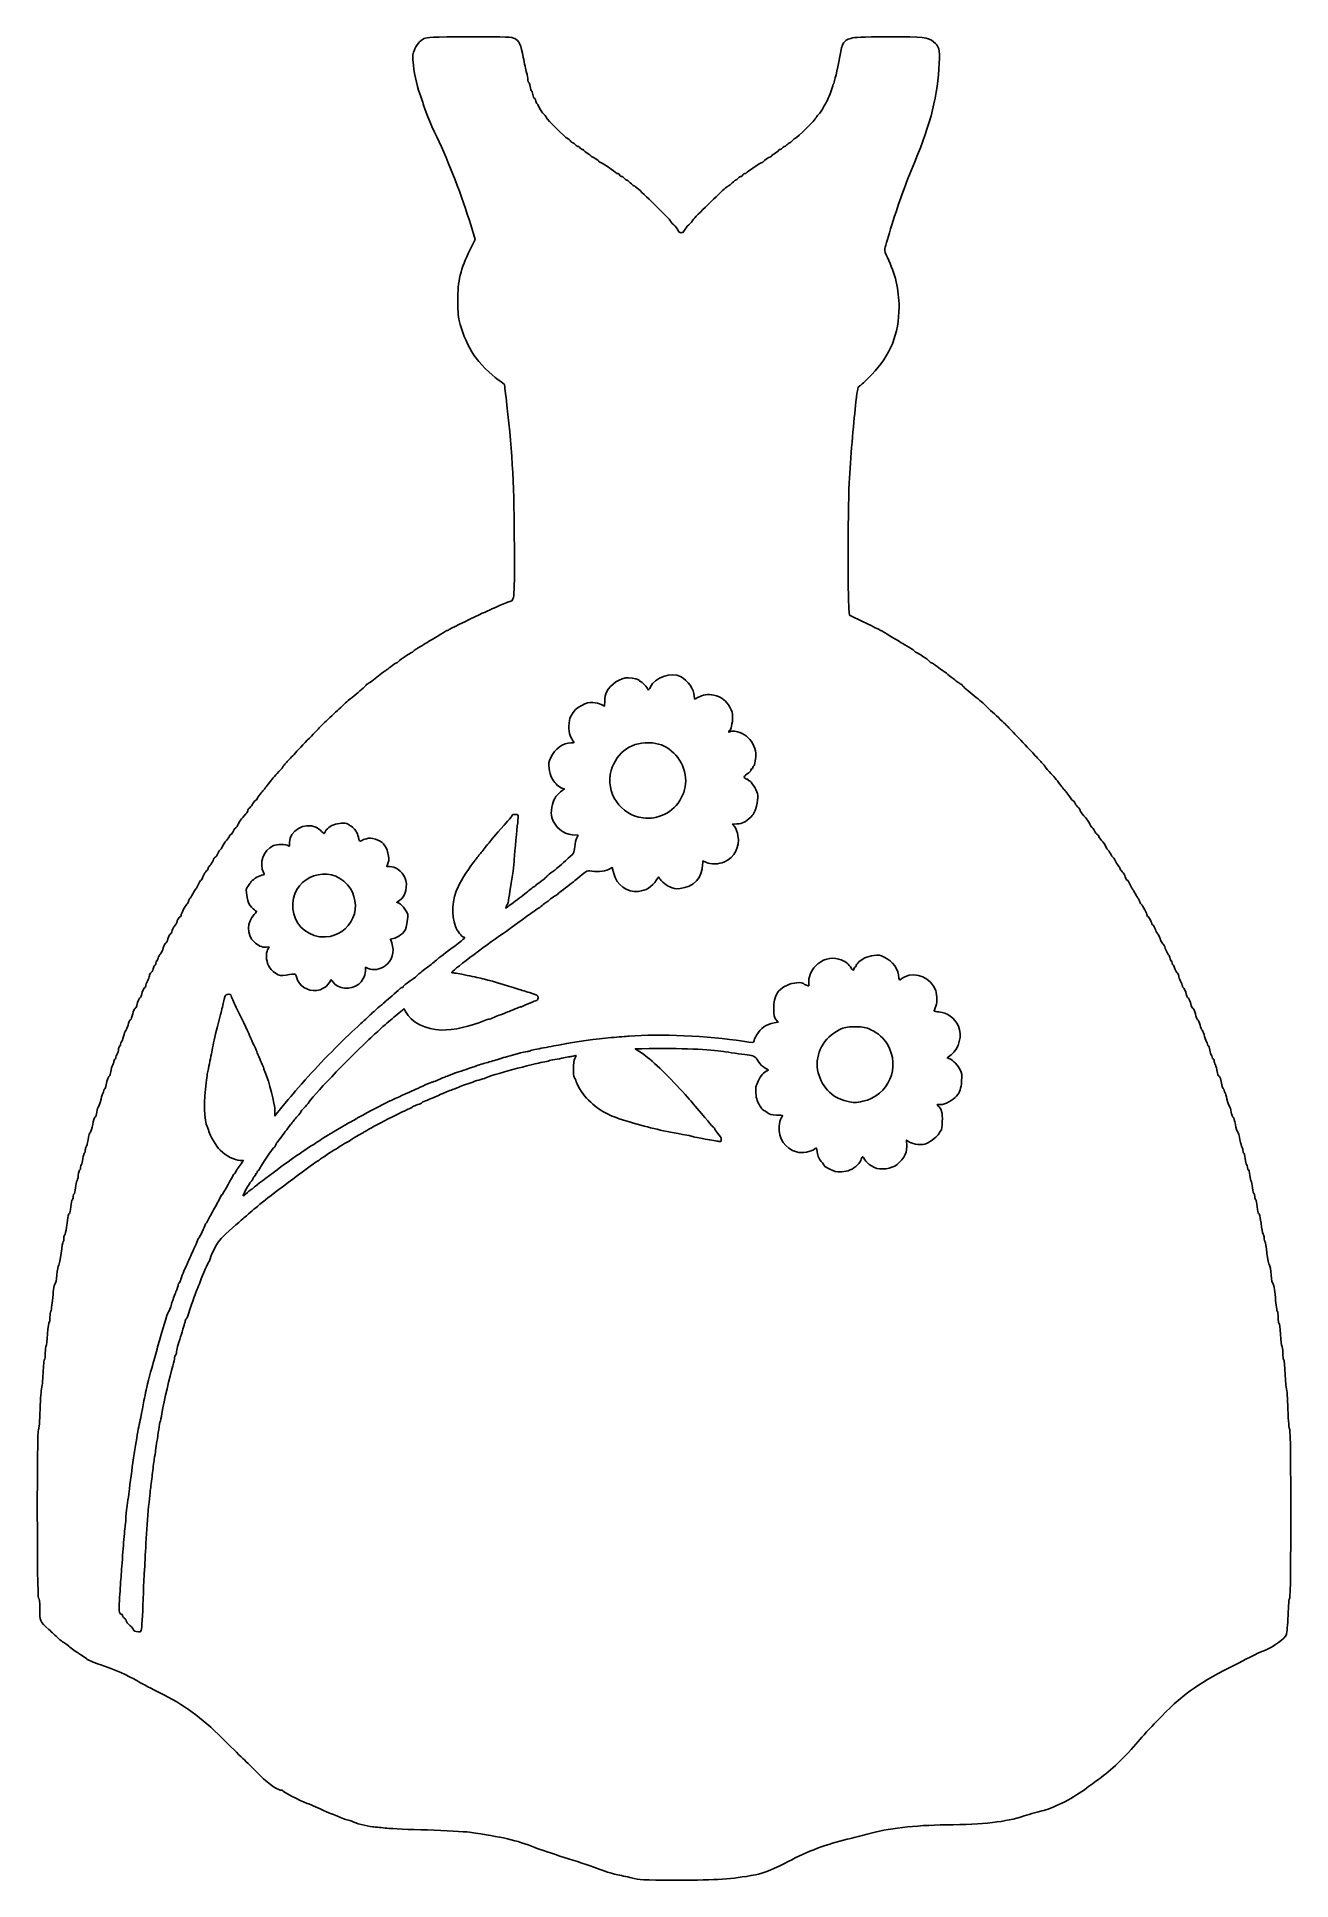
# Model space of a CAD drawing. Header units: centimetres. Extents: x -18.3 to 17.4, y -27.8 to 24.7.
import ezdxf

# ---------------------------------------------------------------- set-up
doc = ezdxf.new("R2010")
doc.units = ezdxf.units.CM
doc.header["$MEASUREMENT"] = 0
doc.layers.add('Layer 1', color=7, linetype='Continuous')

msp = doc.modelspace()

# ---------------------------------------------------------------- linework, layer by layer
at = {"layer": 'Layer 1'}
for points, knots in [([(-1.33546, -27.70503), (-1.46643, -27.67195), (-1.66288, -27.6273), (-1.77202, -27.60582), (-1.77202, -27.60582), (-1.88116, -27.58433), (-2.13119, -27.5059), (-2.32765, -27.43153), (-2.32765, -27.43153), (-2.5241, -27.35715), (-2.94082, -27.21683), (-3.25369, -27.1197), (-3.25369, -27.1197), (-3.56656, -27.02257), (-3.94049, -26.89638), (-4.08465, -26.83928), (-4.08465, -26.83928), (-4.60621, -26.6327), (-5.02757, -26.53476), (-5.94228, -26.40748), (-5.94228, -26.40748), (-6.10625, -26.38467), (-6.62332, -26.35644), (-7.14306, -26.34193), (-7.14306, -26.34193), (-7.64511, -26.32791), (-8.16303, -26.3049), (-8.294, -26.29078), (-8.294, -26.29078), (-8.42497, -26.27666), (-8.60952, -26.25758), (-8.7041, -26.24839), (-8.7041, -26.24839), (-8.87103, -26.23216), (-9.2194, -26.1434), (-9.27296, -26.10345), (-9.27296, -26.10345), (-9.28751, -26.0926), (-9.3407, -26.07488), (-9.39115, -26.06407), (-9.39115, -26.06407), (-9.44161, -26.05326), (-9.50114, -26.03578), (-9.52344, -26.02522), (-9.52344, -26.02522), (-9.65786, -25.96158), (-9.75734, -25.92019), (-9.81535, -25.90376), (-9.81535, -25.90376), (-9.87956, -25.88557), (-9.95006, -25.85506), (-10.32475, -25.68327), (-10.32475, -25.68327), (-10.42301, -25.63822), (-10.51051, -25.60136), (-10.51919, -25.60136), (-10.51919, -25.60136), (-10.57532, -25.60136), (-11.19514, -25.29049), (-11.25162, -25.23401), (-11.25162, -25.23401), (-11.26786, -25.21777), (-11.303, -25.20448), (-11.3297, -25.20448), (-11.3297, -25.20448), (-11.42659, -25.20448), (-11.75585, -24.95555), (-12.00174, -24.69639), (-12.00174, -24.69639), (-12.10164, -24.59111), (-12.27863, -24.4153), (-12.39504, -24.30571), (-12.39504, -24.30571), (-12.51146, -24.19612), (-12.77434, -23.93978), (-12.97923, -23.73605), (-12.97923, -23.73605), (-13.58955, -23.12916), (-14.05956, -22.78782), (-14.77629, -22.43093), (-14.77629, -22.43093), (-14.96547, -22.33673), (-15.23931, -22.19135), (-15.38483, -22.10788), (-15.38483, -22.10788), (-15.69001, -21.93282), (-16.01944, -21.78879), (-16.46906, -21.63385), (-16.46906, -21.63385), (-16.64338, -21.57378), (-16.81006, -21.50261), (-16.83948, -21.47571), (-16.83948, -21.47571), (-16.86889, -21.44879), (-16.9644, -21.38175), (-17.05171, -21.32672), (-17.05171, -21.32672), (-17.13902, -21.27169), (-17.27406, -21.17513), (-17.35179, -21.11214), (-17.35179, -21.11214), (-17.42952, -21.04915), (-17.50181, -20.99761), (-17.51242, -20.99761), (-17.51242, -20.99761), (-17.52304, -20.99761), (-17.58578, -20.94701), (-17.65186, -20.88516), (-17.65186, -20.88516), (-17.71794, -20.82331), (-17.83619, -20.71318), (-17.91463, -20.64042), (-17.91463, -20.64042), (-18.17475, -20.39914), (-18.17619, -20.39594), (-18.17619, -20.05698), (-18.17619, -20.05698), (-18.17619, -19.84169), (-18.18541, -19.7554), (-18.20926, -19.74745), (-18.20926, -19.74745), (-18.25448, -19.73238), (-18.2581, -14.9733), (-18.21291, -14.9443), (-18.21291, -14.9443), (-18.19393, -14.93212), (-18.1767, -14.72929), (-18.16433, -14.3724), (-18.16433, -14.3724), (-18.15379, -14.06824), (-18.13479, -13.80035), (-18.12211, -13.77709), (-18.12211, -13.77709), (-18.10942, -13.75383), (-18.09135, -13.55918), (-18.08195, -13.34454), (-18.08195, -13.34454), (-18.07255, -13.12989), (-18.05418, -12.95428), (-18.04115, -12.95428), (-18.04115, -12.95428), (-18.02811, -12.95428), (-18.01744, -12.87164), (-18.01744, -12.77063), (-18.01744, -12.77063), (-18.01744, -12.66962), (-18.00673, -12.58037), (-17.99365, -12.57228), (-17.99365, -12.57228), (-17.98056, -12.56419), (-17.96127, -12.40871), (-17.95078, -12.22676), (-17.95078, -12.22676), (-17.94028, -12.04481), (-17.92122, -11.89594), (-17.90842, -11.89594), (-17.90842, -11.89594), (-17.89562, -11.89594), (-17.88515, -11.83116), (-17.88515, -11.75198), (-17.88515, -11.75198), (-17.88515, -11.67281), (-17.87523, -11.60189), (-17.86311, -11.5944), (-17.86311, -11.5944), (-17.85098, -11.58691), (-17.8257, -11.40832), (-17.80692, -11.19754), (-17.80692, -11.19754), (-17.78394, -10.93972), (-17.76182, -10.8101), (-17.73932, -10.80146), (-17.73932, -10.80146), (-17.71784, -10.79322), (-17.69904, -10.70232), (-17.68679, -10.54754), (-17.68679, -10.54754), (-17.67629, -10.41494), (-17.65285, -10.29159), (-17.6347, -10.27344), (-17.6347, -10.27344), (-17.61655, -10.25529), (-17.58609, -10.10043), (-17.56702, -9.92931), (-17.56702, -9.92931), (-17.54795, -9.75819), (-17.52242, -9.61205), (-17.51031, -9.60456), (-17.51031, -9.60456), (-17.49819, -9.59707), (-17.48827, -9.54997), (-17.48827, -9.4999), (-17.48827, -9.4999), (-17.48827, -9.44983), (-17.47851, -9.40886), (-17.46657, -9.40886), (-17.46657, -9.40886), (-17.45463, -9.40886), (-17.43066, -9.31063), (-17.41329, -9.19058), (-17.41329, -9.19058), (-17.36642, -8.86657), (-17.35228, -8.80032), (-17.33004, -8.80032), (-17.33004, -8.80032), (-17.31897, -8.80032), (-17.30171, -8.71725), (-17.29171, -8.61572), (-17.29171, -8.61572), (-17.28171, -8.51419), (-17.26231, -8.42419), (-17.2486, -8.41572), (-17.2486, -8.41572), (-17.2349, -8.40725), (-17.22369, -8.3653), (-17.22369, -8.32251), (-17.22369, -8.32251), (-17.22369, -8.27971), (-17.21273, -8.24469), (-17.19934, -8.24469), (-17.19934, -8.24469), (-17.18594, -8.24469), (-17.16668, -8.16713), (-17.15653, -8.07234), (-17.15653, -8.07234), (-17.14637, -7.97756), (-17.12874, -7.89423), (-17.11734, -7.88718), (-17.11734, -7.88718), (-17.10593, -7.88014), (-17.08831, -7.80291), (-17.07817, -7.71557), (-17.07817, -7.71557), (-17.06804, -7.62823), (-17.049, -7.55678), (-17.03588, -7.55678), (-17.03588, -7.55678), (-17.02276, -7.55678), (-17.01202, -7.52771), (-17.01202, -7.49219), (-17.01202, -7.49219), (-17.01202, -7.45667), (-17.00129, -7.42097), (-16.98817, -7.41286), (-16.98817, -7.41286), (-16.97505, -7.40475), (-16.95602, -7.32666), (-16.94588, -7.23932), (-16.94588, -7.23932), (-16.93574, -7.15198), (-16.91671, -7.08053), (-16.90359, -7.08053), (-16.90359, -7.08053), (-16.89047, -7.08053), (-16.87973, -7.04551), (-16.87973, -7.00271), (-16.87973, -7.00271), (-16.87973, -6.95991), (-16.86889, -6.9182), (-16.85565, -6.91001), (-16.85565, -6.91001), (-16.8424, -6.90183), (-16.81704, -6.80903), (-16.79929, -6.7038), (-16.79929, -6.7038), (-16.78154, -6.59857), (-16.75181, -6.50039), (-16.73322, -6.48561), (-16.73322, -6.48561), (-16.71464, -6.47084), (-16.6855, -6.37335), (-16.66847, -6.26898), (-16.66847, -6.26898), (-16.65141, -6.16438), (-16.62228, -6.07336), (-16.60358, -6.06618), (-16.60358, -6.06618), (-16.58491, -6.05902), (-16.56168, -5.99312), (-16.55195, -5.91974), (-16.55195, -5.91974), (-16.54221, -5.84636), (-16.51769, -5.76976), (-16.49744, -5.74952), (-16.49744, -5.74952), (-16.4772, -5.72927), (-16.44617, -5.63918), (-16.42849, -5.54931), (-16.42849, -5.54931), (-16.41081, -5.45944), (-16.38604, -5.37954), (-16.37345, -5.37176), (-16.37345, -5.37176), (-16.36086, -5.36398), (-16.35056, -5.3345), (-16.35056, -5.30626), (-16.35056, -5.30626), (-16.35056, -5.27801), (-16.34018, -5.2549), (-16.32749, -5.2549), (-16.32749, -5.2549), (-16.31479, -5.2549), (-16.29645, -5.2043), (-16.28673, -5.14245), (-16.28673, -5.14245), (-16.26759, -5.02065), (-16.21566, -4.88448), (-16.18836, -4.88448), (-16.18836, -4.88448), (-16.17901, -4.88448), (-16.16332, -4.83084), (-16.15349, -4.76528), (-16.15349, -4.76528), (-16.14366, -4.69972), (-16.11856, -4.6134), (-16.09773, -4.57346), (-16.09773, -4.57346), (-16.07689, -4.53352), (-16.05977, -4.48), (-16.05968, -4.45454), (-16.05968, -4.45454), (-16.05959, -4.42907), (-16.04761, -4.40823), (-16.03306, -4.40823), (-16.03306, -4.40823), (-16.01851, -4.40823), (-16.0066, -4.38512), (-16.0066, -4.35688), (-16.0066, -4.35688), (-16.0066, -4.32863), (-15.99539, -4.29859), (-15.98167, -4.29012), (-15.98167, -4.29012), (-15.96796, -4.28164), (-15.94875, -4.22141), (-15.93898, -4.15626), (-15.93898, -4.15626), (-15.92921, -4.09112), (-15.91067, -4.03782), (-15.89777, -4.03782), (-15.89777, -4.03782), (-15.88487, -4.03782), (-15.87431, -4.01471), (-15.87431, -3.98646), (-15.87431, -3.98646), (-15.87431, -3.95822), (-15.8636, -3.92849), (-15.85051, -3.9204), (-15.85051, -3.9204), (-15.83742, -3.91231), (-15.81174, -3.84314), (-15.79343, -3.7667), (-15.79343, -3.7667), (-15.77513, -3.69026), (-15.74584, -3.61581), (-15.72834, -3.60125), (-15.72834, -3.60125), (-15.71085, -3.5867), (-15.68089, -3.51526), (-15.66177, -3.4425), (-15.66177, -3.4425), (-15.64265, -3.36974), (-15.61203, -3.30115), (-15.59372, -3.29007), (-15.59372, -3.29007), (-15.57542, -3.27899), (-15.54709, -3.20561), (-15.53077, -3.127), (-15.53077, -3.127), (-15.51445, -3.04839), (-15.4854, -2.97805), (-15.46621, -2.97069), (-15.46621, -2.97069), (-15.44703, -2.96332), (-15.42318, -2.9236), (-15.41322, -2.8824), (-15.41322, -2.8824), (-15.38846, -2.78003), (-15.33591, -2.66198), (-15.3151, -2.66198), (-15.3151, -2.66198), (-15.30567, -2.66198), (-15.29006, -2.62924), (-15.28039, -2.58922), (-15.28039, -2.58922), (-15.25485, -2.48349), (-15.20305, -2.37094), (-15.17994, -2.37094), (-15.17994, -2.37094), (-15.16894, -2.37094), (-15.15994, -2.35304), (-15.15994, -2.33116), (-15.15994, -2.33116), (-15.15994, -2.30928), (-15.13613, -2.24694), (-15.10702, -2.19264), (-15.10702, -2.19264), (-15.07792, -2.13834), (-15.0541, -2.0724), (-15.0541, -2.04611), (-15.0541, -2.04611), (-15.0541, -2.01982), (-15.03088, -1.97339), (-15.0025, -1.94293), (-15.0025, -1.94293), (-14.97412, -1.91246), (-14.94341, -1.85343), (-14.93426, -1.81174), (-14.93426, -1.81174), (-14.9251, -1.77005), (-14.90665, -1.73594), (-14.89325, -1.73594), (-14.89325, -1.73594), (-14.87986, -1.73594), (-14.8689, -1.71283), (-14.8689, -1.68459), (-14.8689, -1.68459), (-14.8689, -1.65634), (-14.85831, -1.62669), (-14.84537, -1.61869), (-14.84537, -1.61869), (-14.83243, -1.61069), (-14.81409, -1.57326), (-14.80461, -1.5355), (-14.80461, -1.5355), (-14.79513, -1.49774), (-14.76521, -1.44305), (-14.73812, -1.41397), (-14.73812, -1.41397), (-14.71102, -1.38489), (-14.67595, -1.30985), (-14.66018, -1.24722), (-14.66018, -1.24722), (-14.64441, -1.18459), (-14.61533, -1.12714), (-14.59556, -1.11955), (-14.59556, -1.11955), (-14.5758, -1.11196), (-14.54453, -1.05186), (-14.52609, -0.98598), (-14.52609, -0.98598), (-14.50764, -0.9201), (-14.47715, -0.86029), (-14.45832, -0.85307), (-14.45832, -0.85307), (-14.4395, -0.84584), (-14.41581, -0.8022), (-14.40568, -0.75608), (-14.40568, -0.75608), (-14.39555, -0.70996), (-14.36604, -0.651), (-14.3401, -0.62506), (-14.3401, -0.62506), (-14.31416, -0.59912), (-14.27845, -0.53402), (-14.26075, -0.48038), (-14.26075, -0.48038), (-14.24305, -0.42675), (-14.21191, -0.37647), (-14.19155, -0.36865), (-14.19155, -0.36865), (-14.17118, -0.36084), (-14.15452, -0.34162), (-14.15452, -0.32594), (-14.15452, -0.32594), (-14.15452, -0.2803), (-14.04231, -0.06059), (-13.99038, -0.00455), (-13.99038, -0.00455), (-13.96424, 0.02366), (-13.94285, 0.06151), (-13.94285, 0.07955), (-13.94285, 0.07955), (-13.94285, 0.0976), (-13.92794, 0.1281), (-13.90972, 0.14733), (-13.90972, 0.14733), (-13.89149, 0.16656), (-13.8528, 0.22973), (-13.82373, 0.28772), (-13.82373, 0.28772), (-13.79466, 0.3457), (-13.75526, 0.40979), (-13.73618, 0.43013), (-13.73618, 0.43013), (-13.7171, 0.45047), (-13.68344, 0.51224), (-13.66137, 0.5674), (-13.66137, 0.5674), (-13.6393, 0.62255), (-13.60543, 0.67375), (-13.58611, 0.68117), (-13.58611, 0.68117), (-13.56678, 0.68858), (-13.5427, 0.73229), (-13.5326, 0.77829), (-13.5326, 0.77829), (-13.5225, 0.82429), (-13.48565, 0.88677), (-13.45073, 0.91714), (-13.45073, 0.91714), (-13.4158, 0.9475), (-13.38723, 0.98806), (-13.38723, 1.00727), (-13.38723, 1.00727), (-13.38723, 1.02647), (-13.36369, 1.06572), (-13.33492, 1.09449), (-13.33492, 1.09449), (-13.30615, 1.12326), (-13.26509, 1.18874), (-13.24367, 1.24001), (-13.24367, 1.24001), (-13.22225, 1.29128), (-13.19402, 1.33322), (-13.18093, 1.33322), (-13.18093, 1.33322), (-13.16785, 1.33322), (-13.13567, 1.38085), (-13.10942, 1.43906), (-13.10942, 1.43906), (-13.08317, 1.49727), (-13.05175, 1.54489), (-13.03961, 1.54489), (-13.03961, 1.54489), (-13.02746, 1.54489), (-13.00109, 1.58359), (-12.98101, 1.63088), (-12.98101, 1.63088), (-12.96092, 1.67818), (-12.90737, 1.75854), (-12.86201, 1.80947), (-12.86201, 1.80947), (-12.81665, 1.86041), (-12.77934, 1.91569), (-12.77911, 1.93232), (-12.77911, 1.93232), (-12.77888, 1.94896), (-12.76173, 1.96907), (-12.741, 1.97702), (-12.741, 1.97702), (-12.72027, 1.98498), (-12.6832, 2.03388), (-12.65861, 2.08569), (-12.65861, 2.08569), (-12.63402, 2.1375), (-12.60275, 2.17989), (-12.58911, 2.17989), (-12.58911, 2.17989), (-12.57548, 2.17989), (-12.54756, 2.22), (-12.52708, 2.26901), (-12.52708, 2.26901), (-12.49221, 2.35248), (-12.45693, 2.40112), (-12.30905, 2.56959), (-12.30905, 2.56959), (-12.27631, 2.60689), (-12.24952, 2.65286), (-12.24952, 2.67173), (-12.24952, 2.67173), (-12.24952, 2.69061), (-12.22748, 2.72162), (-12.20054, 2.74063), (-12.20054, 2.74063), (-12.17361, 2.75965), (-12.13163, 2.8139), (-12.10726, 2.86119), (-12.10726, 2.86119), (-12.08289, 2.90849), (-12.05166, 2.94718), (-12.03785, 2.94718), (-12.03785, 2.94718), (-12.02405, 2.94718), (-11.99579, 2.97993), (-11.97505, 3.01994), (-11.97505, 3.01994), (-11.95431, 3.05996), (-11.90936, 3.12391), (-11.87515, 3.16204), (-11.87515, 3.16204), (-11.80485, 3.24041), (-11.75991, 3.29574), (-11.67357, 3.4102), (-11.67357, 3.4102), (-11.57302, 3.5435), (-11.50098, 3.62791), (-11.36978, 3.76613), (-11.36978, 3.76613), (-11.30066, 3.83896), (-11.2441, 3.90806), (-11.2441, 3.91968), (-11.2441, 3.91968), (-11.2441, 3.93131), (-11.21136, 3.97232), (-11.17134, 4.01082), (-11.17134, 4.01082), (-11.13133, 4.04932), (-11.02715, 4.16036), (-10.93983, 4.25756), (-10.93983, 4.25756), (-10.85252, 4.35477), (-10.65607, 4.5626), (-10.50327, 4.71942), (-10.50327, 4.71942), (-10.35047, 4.87622), (-10.20646, 5.0268), (-10.18324, 5.05403), (-10.18324, 5.05403), (-10.16003, 5.08126), (-10.01792, 5.21665), (-9.86746, 5.35489), (-9.86746, 5.35489), (-9.717, 5.49314), (-9.56335, 5.63696), (-9.52603, 5.67449), (-9.52603, 5.67449), (-9.4887, 5.71203), (-9.33017, 5.84692), (-9.17374, 5.97426), (-9.17374, 5.97426), (-9.0173, 6.10159), (-8.88931, 6.21673), (-8.88931, 6.23012), (-8.88931, 6.23012), (-8.88931, 6.24352), (-8.87561, 6.25447), (-8.85886, 6.25447), (-8.85886, 6.25447), (-8.84211, 6.25447), (-8.71851, 6.34377), (-8.5842, 6.45291), (-8.5842, 6.45291), (-8.44989, 6.56205), (-8.33178, 6.65135), (-8.32174, 6.65135), (-8.32174, 6.65135), (-8.31171, 6.65135), (-8.24701, 6.69897), (-8.17798, 6.75718), (-8.17798, 6.75718), (-8.10895, 6.81539), (-8.03981, 6.86302), (-8.02434, 6.86302), (-8.02434, 6.86302), (-8.00887, 6.86302), (-7.98141, 6.88085), (-7.96332, 6.90265), (-7.96332, 6.90265), (-7.92494, 6.94889), (-7.6228, 7.15406), (-7.59308, 7.15406), (-7.59308, 7.15406), (-7.58197, 7.15406), (-7.55702, 7.17316), (-7.53765, 7.1965), (-7.53765, 7.1965), (-7.51828, 7.21985), (-7.47812, 7.24979), (-7.44842, 7.26304), (-7.44842, 7.26304), (-7.41872, 7.27629), (-7.36294, 7.3078), (-7.32446, 7.33305), (-7.32446, 7.33305), (-7.28599, 7.35829), (-7.14483, 7.44444), (-7.01077, 7.52447), (-7.01077, 7.52447), (-6.87671, 7.60451), (-6.73555, 7.6907), (-6.69708, 7.71601), (-6.69708, 7.71601), (-6.6586, 7.74131), (-6.60927, 7.76896), (-6.58744, 7.77745), (-6.58744, 7.77745), (-6.56561, 7.78593), (-6.52989, 7.80335), (-6.50806, 7.81616), (-6.50806, 7.81616), (-6.43523, 7.85889), (-5.75635, 8.19194), (-5.58202, 8.27046), (-5.58202, 8.27046), (-5.48743, 8.31307), (-5.35051, 8.37552), (-5.27775, 8.40924), (-5.27775, 8.40924), (-5.08723, 8.49754), (-4.97333, 8.54568), (-4.86551, 8.58346), (-4.86551, 8.58346), (-4.65083, 8.65869), (-4.66909, 8.51212), (-4.67018, 10.15161), (-4.67018, 10.15161), (-4.67132, 11.84562), (-4.71987, 12.77096), (-4.88214, 14.19076), (-4.88214, 14.19076), (-4.91783, 14.50296), (-4.94702, 14.76577), (-4.94702, 14.77478), (-4.94702, 14.77478), (-4.94702, 14.7838), (-5.02788, 14.84643), (-5.12671, 14.91395), (-5.12671, 14.91395), (-5.34406, 15.06246), (-5.66377, 15.38747), (-5.81887, 15.61758), (-5.81887, 15.61758), (-5.98097, 15.85809), (-6.13035, 16.19071), (-6.20995, 16.4884), (-6.20995, 16.4884), (-6.26925, 16.71017), (-6.27887, 16.80115), (-6.28045, 17.15531), (-6.28045, 17.15531), (-6.28297, 17.71873), (-6.20051, 18.0631), (-5.93319, 18.60548), (-5.93319, 18.60548), (-5.93319, 18.60548), (-5.78571, 18.90472), (-5.78571, 18.90472), (-5.78571, 18.90472), (-5.78571, 18.90472), (-5.91185, 19.31986), (-5.91185, 19.31986), (-5.91185, 19.31986), (-6.1579, 20.12968), (-6.52919, 21.09264), (-6.87785, 21.8252), (-6.87785, 21.8252), (-7.06821, 22.22519), (-7.23542, 22.6327), (-7.26282, 22.76342), (-7.26282, 22.76342), (-7.27337, 22.81377), (-7.30429, 22.90698), (-7.33154, 22.97054), (-7.33154, 22.97054), (-7.41397, 23.16284), (-7.5099, 23.57213), (-7.54164, 23.86699), (-7.54164, 23.86699), (-7.56835, 24.11501), (-7.56653, 24.1589), (-7.52503, 24.26855), (-7.52503, 24.26855), (-7.45916, 24.44263), (-7.35932, 24.56406), (-7.23601, 24.62008), (-7.23601, 24.62008), (-7.13836, 24.66444), (-7.03417, 24.66836), (-5.93921, 24.66885), (-5.93921, 24.66885), (-4.85728, 24.66934), (-4.74029, 24.66517), (-4.6578, 24.62313), (-4.6578, 24.62313), (-4.5336, 24.55985), (-4.47989, 24.44045), (-4.41593, 24.08541), (-4.41593, 24.08541), (-4.38598, 23.91915), (-4.34439, 23.72441), (-4.32352, 23.65264), (-4.32352, 23.65264), (-4.30264, 23.58088), (-4.28556, 23.4886), (-4.28556, 23.44759), (-4.28556, 23.44759), (-4.28556, 23.40657), (-4.27501, 23.37302), (-4.26211, 23.37302), (-4.26211, 23.37302), (-4.24921, 23.37302), (-4.23062, 23.31944), (-4.2208, 23.25395), (-4.2208, 23.25395), (-4.21098, 23.18847), (-4.19329, 23.13489), (-4.18149, 23.13489), (-4.18149, 23.13489), (-4.16969, 23.13489), (-4.15242, 23.08727), (-4.14311, 23.02906), (-4.14311, 23.02906), (-4.1338, 22.97085), (-4.11537, 22.92323), (-4.10214, 22.92323), (-4.10214, 22.92323), (-4.08892, 22.92323), (-4.07026, 22.88751), (-4.06067, 22.84385), (-4.06067, 22.84385), (-4.05108, 22.80019), (-4.03488, 22.76448), (-4.02468, 22.76448), (-4.02468, 22.76448), (-4.01447, 22.76448), (-3.99204, 22.73173), (-3.97482, 22.69171), (-3.97482, 22.69171), (-3.93203, 22.59222), (-3.88636, 22.52421), (-3.81593, 22.45504), (-3.81593, 22.45504), (-3.78319, 22.42289), (-3.7564, 22.38467), (-3.7564, 22.37011), (-3.7564, 22.37011), (-3.7564, 22.33762), (-3.2014, 21.78552), (-3.16874, 21.78552), (-3.16874, 21.78552), (-3.15586, 21.78552), (-3.11774, 21.75575), (-3.08403, 21.71937), (-3.08403, 21.71937), (-3.05031, 21.68299), (-3.01185, 21.65323), (-2.99856, 21.65323), (-2.99856, 21.65323), (-2.98528, 21.65323), (-2.95402, 21.62941), (-2.9291, 21.60031), (-2.9291, 21.60031), (-2.90418, 21.5712), (-2.86709, 21.54739), (-2.84667, 21.54739), (-2.84667, 21.54739), (-2.82626, 21.54739), (-2.8027, 21.52953), (-2.79433, 21.5077), (-2.79433, 21.5077), (-2.78595, 21.48588), (-2.76087, 21.46802), (-2.73858, 21.46802), (-2.73858, 21.46802), (-2.7163, 21.46802), (-2.69806, 21.4585), (-2.69806, 21.44688), (-2.69806, 21.44688), (-2.69806, 21.43525), (-2.65076, 21.39656), (-2.59294, 21.36089), (-2.59294, 21.36089), (-2.53512, 21.32522), (-2.4875, 21.28711), (-2.48711, 21.27619), (-2.48711, 21.27619), (-2.48672, 21.26528), (-2.47401, 21.25635), (-2.45887, 21.25635), (-2.45887, 21.25635), (-2.42754, 21.25635), (-2.26607, 21.14757), (-2.25268, 21.11744), (-2.25268, 21.11744), (-2.24783, 21.10653), (-2.2333, 21.0976), (-2.2204, 21.0976), (-2.2204, 21.0976), (-2.19135, 21.0976), (-1.78859, 20.82773), (-1.77643, 20.80013), (-1.77643, 20.80013), (-1.77158, 20.78911), (-1.75037, 20.7801), (-1.7293, 20.7801), (-1.7293, 20.7801), (-1.70823, 20.7801), (-1.68413, 20.76224), (-1.67576, 20.74041), (-1.67576, 20.74041), (-1.66738, 20.71858), (-1.64382, 20.70073), (-1.62341, 20.70073), (-1.62341, 20.70073), (-1.603, 20.70073), (-1.56591, 20.67691), (-1.54099, 20.64781), (-1.54099, 20.64781), (-1.51607, 20.6187), (-1.4855, 20.59489), (-1.47306, 20.59489), (-1.47306, 20.59489), (-1.46063, 20.59489), (-1.41473, 20.55917), (-1.37108, 20.51552), (-1.37108, 20.51552), (-1.32742, 20.47186), (-1.28181, 20.43614), (-1.26973, 20.43614), (-1.26973, 20.43614), (-1.25764, 20.43614), (-1.19811, 20.39149), (-1.13743, 20.33692), (-1.13743, 20.33692), (-0.92939, 20.14983), (-0.23744, 19.4632), (-0.23744, 19.44386), (-0.23744, 19.44386), (-0.23744, 19.43323), (-0.19098, 19.37945), (-0.13419, 19.32434), (-0.13419, 19.32434), (-0.07741, 19.26923), (-0.02338, 19.20029), (-0.01412, 19.17113), (-0.01412, 19.17113), (0.01767, 19.07094), (0.14245, 19.07094), (0.17425, 19.17113), (0.17425, 19.17113), (0.1835, 19.20029), (0.23754, 19.26923), (0.29432, 19.32434), (0.29432, 19.32434), (0.3511, 19.37945), (0.39756, 19.43323), (0.39756, 19.44386), (0.39756, 19.44386), (0.39756, 19.4632), (1.08952, 20.14983), (1.29755, 20.33692), (1.29755, 20.33692), (1.35823, 20.39149), (1.41776, 20.43614), (1.42985, 20.43614), (1.42985, 20.43614), (1.44194, 20.43614), (1.48754, 20.47186), (1.5312, 20.51552), (1.5312, 20.51552), (1.57486, 20.55917), (1.62075, 20.59489), (1.63319, 20.59489), (1.63319, 20.59489), (1.64563, 20.59489), (1.67619, 20.6187), (1.70111, 20.64781), (1.70111, 20.64781), (1.72603, 20.67691), (1.76312, 20.70073), (1.78354, 20.70073), (1.78354, 20.70073), (1.80395, 20.70073), (1.8275, 20.71858), (1.83588, 20.74041), (1.83588, 20.74041), (1.84426, 20.76224), (1.86835, 20.7801), (1.88942, 20.7801), (1.88942, 20.7801), (1.9105, 20.7801), (1.9317, 20.78911), (1.93656, 20.80013), (1.93656, 20.80013), (1.94871, 20.82773), (2.35148, 21.0976), (2.38052, 21.0976), (2.38052, 21.0976), (2.39343, 21.0976), (2.40795, 21.10653), (2.41281, 21.11744), (2.41281, 21.11744), (2.42619, 21.14757), (2.58766, 21.25635), (2.61899, 21.25635), (2.61899, 21.25635), (2.63413, 21.25635), (2.64684, 21.26528), (2.64723, 21.27619), (2.64723, 21.27619), (2.64762, 21.28711), (2.69525, 21.32522), (2.75307, 21.36089), (2.75307, 21.36089), (2.81088, 21.39656), (2.85819, 21.43525), (2.85819, 21.44688), (2.85819, 21.44688), (2.85819, 21.4585), (2.87642, 21.46802), (2.89871, 21.46802), (2.89871, 21.46802), (2.92099, 21.46802), (2.94608, 21.48588), (2.95445, 21.5077), (2.95445, 21.5077), (2.96283, 21.52953), (2.98638, 21.54739), (3.0068, 21.54739), (3.0068, 21.54739), (3.02721, 21.54739), (3.0643, 21.5712), (3.08922, 21.60031), (3.08922, 21.60031), (3.11414, 21.62941), (3.1454, 21.65323), (3.15869, 21.65323), (3.15869, 21.65323), (3.17198, 21.65323), (3.21044, 21.68299), (3.24415, 21.71937), (3.24415, 21.71937), (3.27787, 21.75575), (3.31599, 21.78552), (3.32887, 21.78552), (3.32887, 21.78552), (3.36153, 21.78552), (3.91652, 22.33762), (3.91652, 22.37011), (3.91652, 22.37011), (3.91652, 22.38467), (3.94331, 22.42289), (3.97605, 22.45504), (3.97605, 22.45504), (4.04027, 22.5181), (4.0835, 22.58089), (4.13446, 22.6851), (4.13446, 22.6851), (4.15224, 22.72148), (4.17301, 22.7572), (4.18059, 22.76448), (4.18059, 22.76448), (4.21174, 22.79436), (4.31205, 23.02542), (4.35288, 23.16135), (4.35288, 23.16135), (4.37692, 23.24139), (4.40591, 23.32478), (4.4173, 23.34667), (4.4173, 23.34667), (4.44563, 23.40111), (4.51097, 23.6871), (4.59258, 24.11385), (4.59258, 24.11385), (4.67052, 24.52144), (4.69303, 24.55832), (4.90452, 24.62499), (4.90452, 24.62499), (5.02559, 24.66315), (5.1781, 24.66948), (5.9775, 24.66948), (5.9775, 24.66948), (6.99537, 24.66948), (7.09326, 24.65869), (7.26029, 24.52816), (7.26029, 24.52816), (7.41861, 24.40445), (7.43922, 24.32754), (7.42295, 23.92112), (7.42295, 23.92112), (7.38703, 23.02357), (7.1835, 22.20757), (6.72322, 21.11576), (6.72322, 21.11576), (6.47252, 20.52107), (6.23159, 19.84878), (6.03875, 19.20583), (6.03875, 19.20583), (5.95147, 18.91479), (5.87498, 18.65285), (5.86879, 18.62375), (5.86879, 18.62375), (5.8626, 18.59464), (5.89744, 18.49), (5.94621, 18.39122), (5.94621, 18.39122), (6.16542, 17.94717), (6.27828, 17.4687), (6.27828, 16.98333), (6.27828, 16.98333), (6.27828, 16.22149), (6.02762, 15.60046), (5.50402, 15.06504), (5.50402, 15.06504), (5.36578, 14.92367), (5.21855, 14.78463), (5.17686, 14.75607), (5.17686, 14.75607), (5.10307, 14.70551), (5.09972, 14.69291), (5.05117, 14.28268), (5.05117, 14.28268), (4.99185, 13.78149), (4.91127, 12.8485), (4.86394, 12.11499), (4.86394, 12.11499), (4.82614, 11.52911), (4.81658, 8.68746), (4.85143, 8.39581), (4.85143, 8.39581), (4.85143, 8.39581), (4.8722, 8.22203), (4.8722, 8.22203), (4.8722, 8.22203), (4.8722, 8.22203), (5.26087, 8.03085), (5.26087, 8.03085), (5.26087, 8.03085), (5.47464, 7.92569), (5.6674, 7.82913), (5.68923, 7.81627), (5.68923, 7.81627), (5.71106, 7.8034), (5.74678, 7.78593), (5.7686, 7.77745), (5.7686, 7.77745), (5.79043, 7.76896), (5.83977, 7.74131), (5.87825, 7.71601), (5.87825, 7.71601), (5.91672, 7.6907), (6.05788, 7.60451), (6.19194, 7.52447), (6.19194, 7.52447), (6.326, 7.44444), (6.46716, 7.35829), (6.50563, 7.33305), (6.50563, 7.33305), (6.54411, 7.3078), (6.59989, 7.27629), (6.62959, 7.26304), (6.62959, 7.26304), (6.65929, 7.24979), (6.69944, 7.21985), (6.71882, 7.1965), (6.71882, 7.1965), (6.73819, 7.17316), (6.76313, 7.15406), (6.77425, 7.15406), (6.77425, 7.15406), (6.80397, 7.15406), (7.10611, 6.94889), (7.14449, 6.90265), (7.14449, 6.90265), (7.16258, 6.88085), (7.19003, 6.86302), (7.20551, 6.86302), (7.20551, 6.86302), (7.22098, 6.86302), (7.29012, 6.81539), (7.35915, 6.75718), (7.35915, 6.75718), (7.42818, 6.69897), (7.49287, 6.65135), (7.50291, 6.65135), (7.50291, 6.65135), (7.51295, 6.65135), (7.63105, 6.56205), (7.76536, 6.45291), (7.76536, 6.45291), (7.89968, 6.34377), (8.02328, 6.25447), (8.04003, 6.25447), (8.04003, 6.25447), (8.05677, 6.25447), (8.07048, 6.24352), (8.07048, 6.23012), (8.07048, 6.23012), (8.07048, 6.21673), (8.19847, 6.10159), (8.35491, 5.97426), (8.35491, 5.97426), (8.51134, 5.84692), (8.66987, 5.71203), (8.7072, 5.67449), (8.7072, 5.67449), (8.74452, 5.63696), (8.89817, 5.49314), (9.04863, 5.35489), (9.04863, 5.35489), (9.19909, 5.21665), (9.34119, 5.08126), (9.36441, 5.05403), (9.36441, 5.05403), (9.38763, 5.0268), (9.53164, 4.87622), (9.68444, 4.71942), (9.68444, 4.71942), (9.83723, 4.5626), (10.03369, 4.35477), (10.121, 4.25756), (10.121, 4.25756), (10.20831, 4.16036), (10.31249, 4.04932), (10.35251, 4.01082), (10.35251, 4.01082), (10.39253, 3.97232), (10.42527, 3.93131), (10.42527, 3.91968), (10.42527, 3.91968), (10.42527, 3.90806), (10.48183, 3.83896), (10.55095, 3.76613), (10.55095, 3.76613), (10.68214, 3.62791), (10.75419, 3.5435), (10.85473, 3.4102), (10.85473, 3.4102), (10.94108, 3.29574), (10.98602, 3.24041), (11.05632, 3.16204), (11.05632, 3.16204), (11.09053, 3.12391), (11.13548, 3.05996), (11.15622, 3.01994), (11.15622, 3.01994), (11.17696, 2.97993), (11.20522, 2.94718), (11.21902, 2.94718), (11.21902, 2.94718), (11.23283, 2.94718), (11.26406, 2.90849), (11.28843, 2.86119), (11.28843, 2.86119), (11.3128, 2.8139), (11.35477, 2.75965), (11.38171, 2.74063), (11.38171, 2.74063), (11.40865, 2.72162), (11.43069, 2.69061), (11.43069, 2.67173), (11.43069, 2.67173), (11.43069, 2.65286), (11.45748, 2.60689), (11.49022, 2.56959), (11.49022, 2.56959), (11.63809, 2.40112), (11.67337, 2.35248), (11.70825, 2.26901), (11.70825, 2.26901), (11.72873, 2.22), (11.75664, 2.17989), (11.77028, 2.17989), (11.77028, 2.17989), (11.78392, 2.17989), (11.81519, 2.1375), (11.83978, 2.08569), (11.83978, 2.08569), (11.86436, 2.03388), (11.90144, 1.98498), (11.92217, 1.97702), (11.92217, 1.97702), (11.94289, 1.96907), (11.96005, 1.94896), (11.96028, 1.93232), (11.96028, 1.93232), (11.96051, 1.91569), (11.99781, 1.86041), (12.04318, 1.80947), (12.04318, 1.80947), (12.08854, 1.75854), (12.14209, 1.67818), (12.16217, 1.63088), (12.16217, 1.63088), (12.18226, 1.58359), (12.20863, 1.54489), (12.22077, 1.54489), (12.22077, 1.54489), (12.23292, 1.54489), (12.26433, 1.49727), (12.29058, 1.43906), (12.29058, 1.43906), (12.31683, 1.38085), (12.34901, 1.33322), (12.3621, 1.33322), (12.3621, 1.33322), (12.37518, 1.33322), (12.40342, 1.29128), (12.42484, 1.24001), (12.42484, 1.24001), (12.44626, 1.18874), (12.48732, 1.12326), (12.51609, 1.09449), (12.51609, 1.09449), (12.54486, 1.06572), (12.5684, 1.02647), (12.5684, 1.00727), (12.5684, 1.00727), (12.5684, 0.98806), (12.59697, 0.9475), (12.6319, 0.91714), (12.6319, 0.91714), (12.66682, 0.88677), (12.70366, 0.82429), (12.71377, 0.77829), (12.71377, 0.77829), (12.72387, 0.73229), (12.74795, 0.68858), (12.76727, 0.68117), (12.76727, 0.68117), (12.7866, 0.67375), (12.82046, 0.62255), (12.84254, 0.5674), (12.84254, 0.5674), (12.86461, 0.51224), (12.89827, 0.45047), (12.91735, 0.43013), (12.91735, 0.43013), (12.93643, 0.40979), (12.97583, 0.3457), (13.0049, 0.28772), (13.0049, 0.28772), (13.03397, 0.22973), (13.07266, 0.16656), (13.09088, 0.14733), (13.09088, 0.14733), (13.10911, 0.1281), (13.12402, 0.0976), (13.12402, 0.07955), (13.12402, 0.07955), (13.12402, 0.06151), (13.14541, 0.02366), (13.17155, -0.00455), (13.17155, -0.00455), (13.22348, -0.06059), (13.33569, -0.2803), (13.33569, -0.32594), (13.33569, -0.32594), (13.33569, -0.34162), (13.35235, -0.36084), (13.37271, -0.36865), (13.37271, -0.36865), (13.39308, -0.37647), (13.42452, -0.42834), (13.4426, -0.48393), (13.4426, -0.48393), (13.46067, -0.53952), (13.49075, -0.59403), (13.50942, -0.60505), (13.50942, -0.60505), (13.5281, -0.61608), (13.5575, -0.66966), (13.57475, -0.72411), (13.57475, -0.72411), (13.592, -0.77857), (13.62078, -0.83504), (13.63871, -0.84959), (13.63871, -0.84959), (13.65664, -0.86414), (13.68668, -0.92367), (13.70545, -0.98188), (13.70545, -0.98188), (13.72423, -1.04009), (13.76182, -1.10901), (13.78899, -1.13505), (13.78899, -1.13505), (13.81616, -1.16108), (13.8384, -1.19374), (13.8384, -1.20762), (13.8384, -1.20762), (13.8384, -1.24957), (13.92893, -1.4449), (13.94837, -1.4449), (13.94837, -1.4449), (13.95833, -1.4449), (13.9743, -1.48048), (13.98385, -1.52397), (13.98385, -1.52397), (13.9934, -1.56746), (14.01221, -1.60984), (14.02564, -1.61814), (14.02564, -1.61814), (14.03907, -1.62644), (14.05006, -1.65634), (14.05006, -1.68459), (14.05006, -1.68459), (14.05006, -1.71283), (14.06102, -1.73594), (14.07442, -1.73594), (14.07442, -1.73594), (14.08781, -1.73594), (14.10627, -1.77005), (14.11542, -1.81174), (14.11542, -1.81174), (14.12458, -1.85343), (14.15529, -1.91246), (14.18367, -1.94293), (14.18367, -1.94293), (14.21205, -1.97339), (14.23527, -2.01982), (14.23527, -2.04611), (14.23527, -2.04611), (14.23527, -2.0724), (14.25908, -2.13834), (14.28819, -2.19264), (14.28819, -2.19264), (14.31729, -2.24694), (14.3411, -2.30928), (14.3411, -2.33116), (14.3411, -2.33116), (14.3411, -2.35304), (14.3501, -2.37094), (14.3611, -2.37094), (14.3611, -2.37094), (14.38422, -2.37094), (14.43601, -2.48349), (14.46156, -2.58922), (14.46156, -2.58922), (14.47122, -2.62924), (14.48684, -2.66198), (14.49626, -2.66198), (14.49626, -2.66198), (14.51708, -2.66198), (14.56963, -2.78003), (14.59438, -2.8824), (14.59438, -2.8824), (14.60435, -2.9236), (14.62819, -2.96332), (14.64738, -2.97069), (14.64738, -2.97069), (14.66657, -2.97805), (14.69561, -3.04839), (14.71193, -3.127), (14.71193, -3.127), (14.72825, -3.20561), (14.75658, -3.27899), (14.77489, -3.29007), (14.77489, -3.29007), (14.79319, -3.30115), (14.82381, -3.36974), (14.84293, -3.4425), (14.84293, -3.4425), (14.86205, -3.51526), (14.89201, -3.5867), (14.90951, -3.60125), (14.90951, -3.60125), (14.92701, -3.61581), (14.9563, -3.69026), (14.9746, -3.7667), (14.9746, -3.7667), (14.99291, -3.84314), (15.01859, -3.91231), (15.03168, -3.9204), (15.03168, -3.9204), (15.04477, -3.92849), (15.05548, -3.95822), (15.05548, -3.98646), (15.05548, -3.98646), (15.05548, -4.01471), (15.06603, -4.03782), (15.07893, -4.03782), (15.07893, -4.03782), (15.09183, -4.03782), (15.11038, -4.09112), (15.12015, -4.15626), (15.12015, -4.15626), (15.12992, -4.22141), (15.14913, -4.28164), (15.16284, -4.29012), (15.16284, -4.29012), (15.17655, -4.29859), (15.18777, -4.32863), (15.18777, -4.35688), (15.18777, -4.35688), (15.18777, -4.38512), (15.19968, -4.40823), (15.21423, -4.40823), (15.21423, -4.40823), (15.22878, -4.40823), (15.24076, -4.42907), (15.24085, -4.45454), (15.24085, -4.45454), (15.24094, -4.48), (15.25806, -4.53352), (15.2789, -4.57346), (15.2789, -4.57346), (15.29973, -4.6134), (15.32482, -4.69972), (15.33465, -4.76528), (15.33465, -4.76528), (15.34449, -4.83084), (15.36018, -4.88448), (15.36952, -4.88448), (15.36952, -4.88448), (15.39683, -4.88448), (15.44875, -5.02065), (15.4679, -5.14245), (15.4679, -5.14245), (15.47762, -5.2043), (15.49596, -5.2549), (15.50865, -5.2549), (15.50865, -5.2549), (15.52134, -5.2549), (15.53173, -5.27801), (15.53173, -5.30626), (15.53173, -5.30626), (15.53173, -5.3345), (15.54203, -5.36398), (15.55462, -5.37176), (15.55462, -5.37176), (15.56721, -5.37954), (15.59198, -5.45944), (15.60965, -5.54931), (15.60965, -5.54931), (15.62734, -5.63918), (15.65837, -5.72927), (15.67861, -5.74952), (15.67861, -5.74952), (15.69885, -5.76976), (15.72338, -5.84636), (15.73311, -5.91974), (15.73311, -5.91974), (15.74285, -5.99312), (15.76608, -6.05902), (15.78475, -6.06618), (15.78475, -6.06618), (15.80345, -6.07336), (15.83257, -6.16438), (15.84964, -6.26898), (15.84964, -6.26898), (15.86666, -6.37335), (15.8958, -6.47084), (15.91439, -6.48561), (15.91439, -6.48561), (15.93298, -6.50039), (15.96271, -6.59857), (15.98046, -6.7038), (15.98046, -6.7038), (15.99821, -6.80903), (16.02357, -6.90183), (16.03681, -6.91001), (16.03681, -6.91001), (16.05006, -6.9182), (16.0609, -6.95991), (16.0609, -7.00271), (16.0609, -7.00271), (16.0609, -7.04551), (16.07163, -7.08053), (16.08476, -7.08053), (16.08476, -7.08053), (16.09788, -7.08053), (16.11691, -7.15198), (16.12705, -7.23932), (16.12705, -7.23932), (16.13718, -7.32666), (16.15621, -7.40475), (16.16933, -7.41286), (16.16933, -7.41286), (16.18245, -7.42097), (16.19319, -7.45667), (16.19319, -7.49219), (16.19319, -7.49219), (16.19319, -7.52771), (16.20392, -7.55678), (16.21705, -7.55678), (16.21705, -7.55678), (16.23017, -7.55678), (16.2492, -7.62823), (16.25934, -7.71557), (16.25934, -7.71557), (16.26948, -7.80291), (16.2871, -7.88014), (16.2985, -7.88718), (16.2985, -7.88718), (16.30991, -7.89423), (16.32754, -7.97756), (16.33769, -8.07234), (16.33769, -8.07234), (16.34784, -8.16713), (16.36711, -8.24469), (16.3805, -8.24469), (16.3805, -8.24469), (16.3939, -8.24469), (16.40485, -8.27971), (16.40485, -8.32251), (16.40485, -8.32251), (16.40485, -8.3653), (16.41607, -8.40725), (16.42977, -8.41572), (16.42977, -8.41572), (16.44348, -8.42419), (16.46287, -8.51419), (16.47288, -8.61572), (16.47288, -8.61572), (16.48288, -8.71725), (16.50013, -8.80032), (16.51121, -8.80032), (16.51121, -8.80032), (16.53345, -8.80032), (16.54758, -8.86657), (16.59446, -9.19058), (16.59446, -9.19058), (16.61182, -9.31063), (16.6358, -9.40886), (16.64774, -9.40886), (16.64774, -9.40886), (16.65967, -9.40886), (16.66944, -9.44983), (16.66944, -9.4999), (16.66944, -9.4999), (16.66944, -9.54997), (16.67935, -9.59707), (16.69147, -9.60456), (16.69147, -9.60456), (16.70359, -9.61205), (16.72911, -9.75819), (16.74819, -9.92931), (16.74819, -9.92931), (16.76726, -10.10043), (16.79771, -10.25529), (16.81587, -10.27344), (16.81587, -10.27344), (16.83402, -10.29159), (16.85746, -10.41494), (16.86795, -10.54754), (16.86795, -10.54754), (16.8802, -10.70232), (16.89901, -10.79322), (16.92048, -10.80146), (16.92048, -10.80146), (16.94299, -10.8101), (16.96511, -10.93972), (16.98808, -11.19754), (16.98808, -11.19754), (17.00687, -11.40832), (17.03215, -11.58691), (17.04427, -11.5944), (17.04427, -11.5944), (17.0564, -11.60189), (17.06631, -11.67876), (17.06631, -11.76521), (17.06631, -11.76521), (17.06631, -11.85167), (17.0769, -11.9224), (17.08985, -11.9224), (17.08985, -11.9224), (17.10279, -11.9224), (17.12197, -12.06539), (17.13247, -12.24015), (17.13247, -12.24015), (17.14298, -12.41492), (17.16215, -12.56445), (17.17509, -12.57245), (17.17509, -12.57245), (17.18802, -12.58044), (17.1986, -12.66962), (17.1986, -12.77063), (17.1986, -12.77063), (17.1986, -12.87164), (17.20927, -12.95428), (17.22231, -12.95428), (17.22231, -12.95428), (17.23535, -12.95428), (17.25371, -13.12989), (17.26312, -13.34454), (17.26312, -13.34454), (17.27252, -13.55918), (17.29059, -13.75383), (17.30327, -13.77709), (17.30327, -13.77709), (17.31596, -13.80035), (17.33496, -14.06824), (17.3455, -14.3724), (17.3455, -14.3724), (17.35787, -14.72929), (17.37509, -14.93212), (17.39408, -14.9443), (17.39408, -14.9443), (17.43579, -14.97106), (17.436, -19.72146), (17.39429, -19.74842), (17.39429, -19.74842), (17.376, -19.76023), (17.35817, -19.94294), (17.34663, -20.23689), (17.34663, -20.23689), (17.33648, -20.49516), (17.31658, -20.73973), (17.30242, -20.78036), (17.30242, -20.78036), (17.26447, -20.88921), (16.94617, -21.12459), (16.70488, -21.22223), (16.70488, -21.22223), (16.47506, -21.31524), (16.45467, -21.3252), (15.70623, -21.7103), (15.70623, -21.7103), (14.69974, -22.22818), (14.35577, -22.48027), (13.60947, -23.24697), (13.60947, -23.24697), (13.43262, -23.42865), (13.1945, -23.68921), (13.0803, -23.826), (13.0803, -23.826), (12.74764, -24.22448), (12.25545, -24.69803), (11.99154, -24.87356), (11.99154, -24.87356), (11.92318, -24.91902), (11.75647, -25.04131), (11.62107, -25.14531), (11.62107, -25.14531), (11.28108, -25.40644), (10.69125, -25.71309), (10.39367, -25.78342), (10.39367, -25.78342), (10.26715, -25.81332), (10.01712, -25.88492), (9.83805, -25.94252), (9.83805, -25.94252), (9.29634, -26.11677), (8.70956, -26.18369), (7.61846, -26.19568), (7.61846, -26.19568), (6.71415, -26.20561), (5.95168, -26.29563), (5.37173, -26.46093), (5.37173, -26.46093), (5.20438, -26.50863), (4.9484, -26.57424), (4.80288, -26.60674), (4.80288, -26.60674), (4.2606, -26.72785), (3.65128, -26.95797), (3.12277, -27.24125), (3.12277, -27.24125), (2.80206, -27.41315), (2.38358, -27.58241), (2.19673, -27.61578), (2.19673, -27.61578), (1.45727, -27.74787), (1.15433, -27.76818), (-0.05223, -27.76658), (-0.05223, -27.76658), (-1.0493, -27.76525), (-1.10828, -27.76242), (-1.33546, -27.70503)], [0, 0, 0, 0, 0.00229358, 0.00229358, 0.00229358, 0.00229358, 0.00458716, 0.00458716, 0.00458716, 0.00458716, 0.00688073, 0.00688073, 0.00688073, 0.00688073, 0.00917431, 0.00917431, 0.00917431, 0.00917431, 0.01146789, 0.01146789, 0.01146789, 0.01146789, 0.01376147, 0.01376147, 0.01376147, 0.01376147, 0.01605505, 0.01605505, 0.01605505, 0.01605505, 0.01834862, 0.01834862, 0.01834862, 0.01834862, 0.0206422, 0.0206422, 0.0206422, 0.0206422, 0.02293578, 0.02293578, 0.02293578, 0.02293578, 0.02522936, 0.02522936, 0.02522936, 0.02522936, 0.02752294, 0.02752294, 0.02752294, 0.02752294, 0.02981651, 0.02981651, 0.02981651, 0.02981651, 0.03211009, 0.03211009, 0.03211009, 0.03211009, 0.03440367, 0.03440367, 0.03440367, 0.03440367, 0.03669725, 0.03669725, 0.03669725, 0.03669725, 0.03899083, 0.03899083, 0.03899083, 0.03899083, 0.0412844, 0.0412844, 0.0412844, 0.0412844, 0.04357798, 0.04357798, 0.04357798, 0.04357798, 0.04587156, 0.04587156, 0.04587156, 0.04587156, 0.04816514, 0.04816514, 0.04816514, 0.04816514, 0.05045872, 0.05045872, 0.05045872, 0.05045872, 0.05275229, 0.05275229, 0.05275229, 0.05275229, 0.05504587, 0.05504587, 0.05504587, 0.05504587, 0.05733945, 0.05733945, 0.05733945, 0.05733945, 0.05963303, 0.05963303, 0.05963303, 0.05963303, 0.06192661, 0.06192661, 0.06192661, 0.06192661, 0.06422018, 0.06422018, 0.06422018, 0.06422018, 0.06651376, 0.06651376, 0.06651376, 0.06651376, 0.06880734, 0.06880734, 0.06880734, 0.06880734, 0.07110092, 0.07110092, 0.07110092, 0.07110092, 0.0733945, 0.0733945, 0.0733945, 0.0733945, 0.07568807, 0.07568807, 0.07568807, 0.07568807, 0.07798165, 0.07798165, 0.07798165, 0.07798165, 0.08027523, 0.08027523, 0.08027523, 0.08027523, 0.08256881, 0.08256881, 0.08256881, 0.08256881, 0.08486239, 0.08486239, 0.08486239, 0.08486239, 0.08715596, 0.08715596, 0.08715596, 0.08715596, 0.08944954, 0.08944954, 0.08944954, 0.08944954, 0.09174312, 0.09174312, 0.09174312, 0.09174312, 0.0940367, 0.0940367, 0.0940367, 0.0940367, 0.09633028, 0.09633028, 0.09633028, 0.09633028, 0.09862385, 0.09862385, 0.09862385, 0.09862385, 0.10091743, 0.10091743, 0.10091743, 0.10091743, 0.10321101, 0.10321101, 0.10321101, 0.10321101, 0.10550459, 0.10550459, 0.10550459, 0.10550459, 0.10779817, 0.10779817, 0.10779817, 0.10779817, 0.11009174, 0.11009174, 0.11009174, 0.11009174, 0.11238532, 0.11238532, 0.11238532, 0.11238532, 0.1146789, 0.1146789, 0.1146789, 0.1146789, 0.11697248, 0.11697248, 0.11697248, 0.11697248, 0.11926606, 0.11926606, 0.11926606, 0.11926606, 0.12155963, 0.12155963, 0.12155963, 0.12155963, 0.12385321, 0.12385321, 0.12385321, 0.12385321, 0.12614679, 0.12614679, 0.12614679, 0.12614679, 0.12844037, 0.12844037, 0.12844037, 0.12844037, 0.13073394, 0.13073394, 0.13073394, 0.13073394, 0.13302752, 0.13302752, 0.13302752, 0.13302752, 0.1353211, 0.1353211, 0.1353211, 0.1353211, 0.13761468, 0.13761468, 0.13761468, 0.13761468, 0.13990826, 0.13990826, 0.13990826, 0.13990826, 0.14220183, 0.14220183, 0.14220183, 0.14220183, 0.14449541, 0.14449541, 0.14449541, 0.14449541, 0.14678899, 0.14678899, 0.14678899, 0.14678899, 0.14908257, 0.14908257, 0.14908257, 0.14908257, 0.15137615, 0.15137615, 0.15137615, 0.15137615, 0.15366972, 0.15366972, 0.15366972, 0.15366972, 0.1559633, 0.1559633, 0.1559633, 0.1559633, 0.15825688, 0.15825688, 0.15825688, 0.15825688, 0.16055046, 0.16055046, 0.16055046, 0.16055046, 0.16284404, 0.16284404, 0.16284404, 0.16284404, 0.16513761, 0.16513761, 0.16513761, 0.16513761, 0.16743119, 0.16743119, 0.16743119, 0.16743119, 0.16972477, 0.16972477, 0.16972477, 0.16972477, 0.17201835, 0.17201835, 0.17201835, 0.17201835, 0.17431193, 0.17431193, 0.17431193, 0.17431193, 0.1766055, 0.1766055, 0.1766055, 0.1766055, 0.17889908, 0.17889908, 0.17889908, 0.17889908, 0.18119266, 0.18119266, 0.18119266, 0.18119266, 0.18348624, 0.18348624, 0.18348624, 0.18348624, 0.18577982, 0.18577982, 0.18577982, 0.18577982, 0.18807339, 0.18807339, 0.18807339, 0.18807339, 0.19036697, 0.19036697, 0.19036697, 0.19036697, 0.19266055, 0.19266055, 0.19266055, 0.19266055, 0.19495413, 0.19495413, 0.19495413, 0.19495413, 0.19724771, 0.19724771, 0.19724771, 0.19724771, 0.19954128, 0.19954128, 0.19954128, 0.19954128, 0.20183486, 0.20183486, 0.20183486, 0.20183486, 0.20412844, 0.20412844, 0.20412844, 0.20412844, 0.20642202, 0.20642202, 0.20642202, 0.20642202, 0.2087156, 0.2087156, 0.2087156, 0.2087156, 0.21100917, 0.21100917, 0.21100917, 0.21100917, 0.21330275, 0.21330275, 0.21330275, 0.21330275, 0.21559633, 0.21559633, 0.21559633, 0.21559633, 0.21788991, 0.21788991, 0.21788991, 0.21788991, 0.22018349, 0.22018349, 0.22018349, 0.22018349, 0.22247706, 0.22247706, 0.22247706, 0.22247706, 0.22477064, 0.22477064, 0.22477064, 0.22477064, 0.22706422, 0.22706422, 0.22706422, 0.22706422, 0.2293578, 0.2293578, 0.2293578, 0.2293578, 0.23165138, 0.23165138, 0.23165138, 0.23165138, 0.23394495, 0.23394495, 0.23394495, 0.23394495, 0.23623853, 0.23623853, 0.23623853, 0.23623853, 0.23853211, 0.23853211, 0.23853211, 0.23853211, 0.24082569, 0.24082569, 0.24082569, 0.24082569, 0.24311927, 0.24311927, 0.24311927, 0.24311927, 0.24541284, 0.24541284, 0.24541284, 0.24541284, 0.24770642, 0.24770642, 0.24770642, 0.24770642, 0.25, 0.25, 0.25, 0.25, 0.25229358, 0.25229358, 0.25229358, 0.25229358, 0.25458716, 0.25458716, 0.25458716, 0.25458716, 0.25688073, 0.25688073, 0.25688073, 0.25688073, 0.25917431, 0.25917431, 0.25917431, 0.25917431, 0.26146789, 0.26146789, 0.26146789, 0.26146789, 0.26376147, 0.26376147, 0.26376147, 0.26376147, 0.26605505, 0.26605505, 0.26605505, 0.26605505, 0.26834862, 0.26834862, 0.26834862, 0.26834862, 0.2706422, 0.2706422, 0.2706422, 0.2706422, 0.27293578, 0.27293578, 0.27293578, 0.27293578, 0.27522936, 0.27522936, 0.27522936, 0.27522936, 0.27752294, 0.27752294, 0.27752294, 0.27752294, 0.27981651, 0.27981651, 0.27981651, 0.27981651, 0.28211009, 0.28211009, 0.28211009, 0.28211009, 0.28440367, 0.28440367, 0.28440367, 0.28440367, 0.28669725, 0.28669725, 0.28669725, 0.28669725, 0.28899083, 0.28899083, 0.28899083, 0.28899083, 0.2912844, 0.2912844, 0.2912844, 0.2912844, 0.29357798, 0.29357798, 0.29357798, 0.29357798, 0.29587156, 0.29587156, 0.29587156, 0.29587156, 0.29816514, 0.29816514, 0.29816514, 0.29816514, 0.30045872, 0.30045872, 0.30045872, 0.30045872, 0.30275229, 0.30275229, 0.30275229, 0.30275229, 0.30504587, 0.30504587, 0.30504587, 0.30504587, 0.30733945, 0.30733945, 0.30733945, 0.30733945, 0.30963303, 0.30963303, 0.30963303, 0.30963303, 0.31192661, 0.31192661, 0.31192661, 0.31192661, 0.31422018, 0.31422018, 0.31422018, 0.31422018, 0.31651376, 0.31651376, 0.31651376, 0.31651376, 0.31880734, 0.31880734, 0.31880734, 0.31880734, 0.32110092, 0.32110092, 0.32110092, 0.32110092, 0.3233945, 0.3233945, 0.3233945, 0.3233945, 0.32568807, 0.32568807, 0.32568807, 0.32568807, 0.32798165, 0.32798165, 0.32798165, 0.32798165, 0.33027523, 0.33027523, 0.33027523, 0.33027523, 0.33256881, 0.33256881, 0.33256881, 0.33256881, 0.33486239, 0.33486239, 0.33486239, 0.33486239, 0.33715596, 0.33715596, 0.33715596, 0.33715596, 0.33944954, 0.33944954, 0.33944954, 0.33944954, 0.34174312, 0.34174312, 0.34174312, 0.34174312, 0.3440367, 0.3440367, 0.3440367, 0.3440367, 0.34633028, 0.34633028, 0.34633028, 0.34633028, 0.34862385, 0.34862385, 0.34862385, 0.34862385, 0.35091743, 0.35091743, 0.35091743, 0.35091743, 0.35321101, 0.35321101, 0.35321101, 0.35321101, 0.35550459, 0.35550459, 0.35550459, 0.35550459, 0.35779817, 0.35779817, 0.35779817, 0.35779817, 0.36009174, 0.36009174, 0.36009174, 0.36009174, 0.36238532, 0.36238532, 0.36238532, 0.36238532, 0.3646789, 0.3646789, 0.3646789, 0.3646789, 0.36697248, 0.36697248, 0.36697248, 0.36697248, 0.36926606, 0.36926606, 0.36926606, 0.36926606, 0.37155963, 0.37155963, 0.37155963, 0.37155963, 0.37385321, 0.37385321, 0.37385321, 0.37385321, 0.37614679, 0.37614679, 0.37614679, 0.37614679, 0.37844037, 0.37844037, 0.37844037, 0.37844037, 0.38073394, 0.38073394, 0.38073394, 0.38073394, 0.38302752, 0.38302752, 0.38302752, 0.38302752, 0.3853211, 0.3853211, 0.3853211, 0.3853211, 0.38761468, 0.38761468, 0.38761468, 0.38761468, 0.38990826, 0.38990826, 0.38990826, 0.38990826, 0.39220183, 0.39220183, 0.39220183, 0.39220183, 0.39449541, 0.39449541, 0.39449541, 0.39449541, 0.39678899, 0.39678899, 0.39678899, 0.39678899, 0.39908257, 0.39908257, 0.39908257, 0.39908257, 0.40137615, 0.40137615, 0.40137615, 0.40137615, 0.40366972, 0.40366972, 0.40366972, 0.40366972, 0.4059633, 0.4059633, 0.4059633, 0.4059633, 0.40825688, 0.40825688, 0.40825688, 0.40825688, 0.41055046, 0.41055046, 0.41055046, 0.41055046, 0.41284404, 0.41284404, 0.41284404, 0.41284404, 0.41513761, 0.41513761, 0.41513761, 0.41513761, 0.41743119, 0.41743119, 0.41743119, 0.41743119, 0.41972477, 0.41972477, 0.41972477, 0.41972477, 0.42201835, 0.42201835, 0.42201835, 0.42201835, 0.42431193, 0.42431193, 0.42431193, 0.42431193, 0.4266055, 0.4266055, 0.4266055, 0.4266055, 0.42889908, 0.42889908, 0.42889908, 0.42889908, 0.43119266, 0.43119266, 0.43119266, 0.43119266, 0.43348624, 0.43348624, 0.43348624, 0.43348624, 0.43577982, 0.43577982, 0.43577982, 0.43577982, 0.43807339, 0.43807339, 0.43807339, 0.43807339, 0.44036697, 0.44036697, 0.44036697, 0.44036697, 0.44266055, 0.44266055, 0.44266055, 0.44266055, 0.44495413, 0.44495413, 0.44495413, 0.44495413, 0.44724771, 0.44724771, 0.44724771, 0.44724771, 0.44954128, 0.44954128, 0.44954128, 0.44954128, 0.45183486, 0.45183486, 0.45183486, 0.45183486, 0.45412844, 0.45412844, 0.45412844, 0.45412844, 0.45642202, 0.45642202, 0.45642202, 0.45642202, 0.4587156, 0.4587156, 0.4587156, 0.4587156, 0.46100917, 0.46100917, 0.46100917, 0.46100917, 0.46330275, 0.46330275, 0.46330275, 0.46330275, 0.46559633, 0.46559633, 0.46559633, 0.46559633, 0.46788991, 0.46788991, 0.46788991, 0.46788991, 0.47018349, 0.47018349, 0.47018349, 0.47018349, 0.47247706, 0.47247706, 0.47247706, 0.47247706, 0.47477064, 0.47477064, 0.47477064, 0.47477064, 0.47706422, 0.47706422, 0.47706422, 0.47706422, 0.4793578, 0.4793578, 0.4793578, 0.4793578, 0.48165138, 0.48165138, 0.48165138, 0.48165138, 0.48394495, 0.48394495, 0.48394495, 0.48394495, 0.48623853, 0.48623853, 0.48623853, 0.48623853, 0.48853211, 0.48853211, 0.48853211, 0.48853211, 0.49082569, 0.49082569, 0.49082569, 0.49082569, 0.49311927, 0.49311927, 0.49311927, 0.49311927, 0.49541284, 0.49541284, 0.49541284, 0.49541284, 0.49770642, 0.49770642, 0.49770642, 0.49770642, 0.5, 0.5, 0.5, 0.5, 0.50229358, 0.50229358, 0.50229358, 0.50229358, 0.50458716, 0.50458716, 0.50458716, 0.50458716, 0.50688073, 0.50688073, 0.50688073, 0.50688073, 0.50917431, 0.50917431, 0.50917431, 0.50917431, 0.51146789, 0.51146789, 0.51146789, 0.51146789, 0.51376147, 0.51376147, 0.51376147, 0.51376147, 0.51605505, 0.51605505, 0.51605505, 0.51605505, 0.51834862, 0.51834862, 0.51834862, 0.51834862, 0.5206422, 0.5206422, 0.5206422, 0.5206422, 0.52293578, 0.52293578, 0.52293578, 0.52293578, 0.52522936, 0.52522936, 0.52522936, 0.52522936, 0.52752294, 0.52752294, 0.52752294, 0.52752294, 0.52981651, 0.52981651, 0.52981651, 0.52981651, 0.53211009, 0.53211009, 0.53211009, 0.53211009, 0.53440367, 0.53440367, 0.53440367, 0.53440367, 0.53669725, 0.53669725, 0.53669725, 0.53669725, 0.53899083, 0.53899083, 0.53899083, 0.53899083, 0.5412844, 0.5412844, 0.5412844, 0.5412844, 0.54357798, 0.54357798, 0.54357798, 0.54357798, 0.54587156, 0.54587156, 0.54587156, 0.54587156, 0.54816514, 0.54816514, 0.54816514, 0.54816514, 0.55045872, 0.55045872, 0.55045872, 0.55045872, 0.55275229, 0.55275229, 0.55275229, 0.55275229, 0.55504587, 0.55504587, 0.55504587, 0.55504587, 0.55733945, 0.55733945, 0.55733945, 0.55733945, 0.55963303, 0.55963303, 0.55963303, 0.55963303, 0.56192661, 0.56192661, 0.56192661, 0.56192661, 0.56422018, 0.56422018, 0.56422018, 0.56422018, 0.56651376, 0.56651376, 0.56651376, 0.56651376, 0.56880734, 0.56880734, 0.56880734, 0.56880734, 0.57110092, 0.57110092, 0.57110092, 0.57110092, 0.5733945, 0.5733945, 0.5733945, 0.5733945, 0.57568807, 0.57568807, 0.57568807, 0.57568807, 0.57798165, 0.57798165, 0.57798165, 0.57798165, 0.58027523, 0.58027523, 0.58027523, 0.58027523, 0.58256881, 0.58256881, 0.58256881, 0.58256881, 0.58486239, 0.58486239, 0.58486239, 0.58486239, 0.58715596, 0.58715596, 0.58715596, 0.58715596, 0.58944954, 0.58944954, 0.58944954, 0.58944954, 0.59174312, 0.59174312, 0.59174312, 0.59174312, 0.5940367, 0.5940367, 0.5940367, 0.5940367, 0.59633028, 0.59633028, 0.59633028, 0.59633028, 0.59862385, 0.59862385, 0.59862385, 0.59862385, 0.60091743, 0.60091743, 0.60091743, 0.60091743, 0.60321101, 0.60321101, 0.60321101, 0.60321101, 0.60550459, 0.60550459, 0.60550459, 0.60550459, 0.60779817, 0.60779817, 0.60779817, 0.60779817, 0.61009174, 0.61009174, 0.61009174, 0.61009174, 0.61238532, 0.61238532, 0.61238532, 0.61238532, 0.6146789, 0.6146789, 0.6146789, 0.6146789, 0.61697248, 0.61697248, 0.61697248, 0.61697248, 0.61926606, 0.61926606, 0.61926606, 0.61926606, 0.62155963, 0.62155963, 0.62155963, 0.62155963, 0.62385321, 0.62385321, 0.62385321, 0.62385321, 0.62614679, 0.62614679, 0.62614679, 0.62614679, 0.62844037, 0.62844037, 0.62844037, 0.62844037, 0.63073394, 0.63073394, 0.63073394, 0.63073394, 0.63302752, 0.63302752, 0.63302752, 0.63302752, 0.6353211, 0.6353211, 0.6353211, 0.6353211, 0.63761468, 0.63761468, 0.63761468, 0.63761468, 0.63990826, 0.63990826, 0.63990826, 0.63990826, 0.64220183, 0.64220183, 0.64220183, 0.64220183, 0.64449541, 0.64449541, 0.64449541, 0.64449541, 0.64678899, 0.64678899, 0.64678899, 0.64678899, 0.64908257, 0.64908257, 0.64908257, 0.64908257, 0.65137615, 0.65137615, 0.65137615, 0.65137615, 0.65366972, 0.65366972, 0.65366972, 0.65366972, 0.6559633, 0.6559633, 0.6559633, 0.6559633, 0.65825688, 0.65825688, 0.65825688, 0.65825688, 0.66055046, 0.66055046, 0.66055046, 0.66055046, 0.66284404, 0.66284404, 0.66284404, 0.66284404, 0.66513761, 0.66513761, 0.66513761, 0.66513761, 0.66743119, 0.66743119, 0.66743119, 0.66743119, 0.66972477, 0.66972477, 0.66972477, 0.66972477, 0.67201835, 0.67201835, 0.67201835, 0.67201835, 0.67431193, 0.67431193, 0.67431193, 0.67431193, 0.6766055, 0.6766055, 0.6766055, 0.6766055, 0.67889908, 0.67889908, 0.67889908, 0.67889908, 0.68119266, 0.68119266, 0.68119266, 0.68119266, 0.68348624, 0.68348624, 0.68348624, 0.68348624, 0.68577982, 0.68577982, 0.68577982, 0.68577982, 0.68807339, 0.68807339, 0.68807339, 0.68807339, 0.69036697, 0.69036697, 0.69036697, 0.69036697, 0.69266055, 0.69266055, 0.69266055, 0.69266055, 0.69495413, 0.69495413, 0.69495413, 0.69495413, 0.69724771, 0.69724771, 0.69724771, 0.69724771, 0.69954128, 0.69954128, 0.69954128, 0.69954128, 0.70183486, 0.70183486, 0.70183486, 0.70183486, 0.70412844, 0.70412844, 0.70412844, 0.70412844, 0.70642202, 0.70642202, 0.70642202, 0.70642202, 0.7087156, 0.7087156, 0.7087156, 0.7087156, 0.71100917, 0.71100917, 0.71100917, 0.71100917, 0.71330275, 0.71330275, 0.71330275, 0.71330275, 0.71559633, 0.71559633, 0.71559633, 0.71559633, 0.71788991, 0.71788991, 0.71788991, 0.71788991, 0.72018349, 0.72018349, 0.72018349, 0.72018349, 0.72247706, 0.72247706, 0.72247706, 0.72247706, 0.72477064, 0.72477064, 0.72477064, 0.72477064, 0.72706422, 0.72706422, 0.72706422, 0.72706422, 0.7293578, 0.7293578, 0.7293578, 0.7293578, 0.73165138, 0.73165138, 0.73165138, 0.73165138, 0.73394495, 0.73394495, 0.73394495, 0.73394495, 0.73623853, 0.73623853, 0.73623853, 0.73623853, 0.73853211, 0.73853211, 0.73853211, 0.73853211, 0.74082569, 0.74082569, 0.74082569, 0.74082569, 0.74311927, 0.74311927, 0.74311927, 0.74311927, 0.74541284, 0.74541284, 0.74541284, 0.74541284, 0.74770642, 0.74770642, 0.74770642, 0.74770642, 0.75, 0.75, 0.75, 0.75, 0.75229358, 0.75229358, 0.75229358, 0.75229358, 0.75458716, 0.75458716, 0.75458716, 0.75458716, 0.75688073, 0.75688073, 0.75688073, 0.75688073, 0.75917431, 0.75917431, 0.75917431, 0.75917431, 0.76146789, 0.76146789, 0.76146789, 0.76146789, 0.76376147, 0.76376147, 0.76376147, 0.76376147, 0.76605505, 0.76605505, 0.76605505, 0.76605505, 0.76834862, 0.76834862, 0.76834862, 0.76834862, 0.7706422, 0.7706422, 0.7706422, 0.7706422, 0.77293578, 0.77293578, 0.77293578, 0.77293578, 0.77522936, 0.77522936, 0.77522936, 0.77522936, 0.77752294, 0.77752294, 0.77752294, 0.77752294, 0.77981651, 0.77981651, 0.77981651, 0.77981651, 0.78211009, 0.78211009, 0.78211009, 0.78211009, 0.78440367, 0.78440367, 0.78440367, 0.78440367, 0.78669725, 0.78669725, 0.78669725, 0.78669725, 0.78899083, 0.78899083, 0.78899083, 0.78899083, 0.7912844, 0.7912844, 0.7912844, 0.7912844, 0.79357798, 0.79357798, 0.79357798, 0.79357798, 0.79587156, 0.79587156, 0.79587156, 0.79587156, 0.79816514, 0.79816514, 0.79816514, 0.79816514, 0.80045872, 0.80045872, 0.80045872, 0.80045872, 0.80275229, 0.80275229, 0.80275229, 0.80275229, 0.80504587, 0.80504587, 0.80504587, 0.80504587, 0.80733945, 0.80733945, 0.80733945, 0.80733945, 0.80963303, 0.80963303, 0.80963303, 0.80963303, 0.81192661, 0.81192661, 0.81192661, 0.81192661, 0.81422018, 0.81422018, 0.81422018, 0.81422018, 0.81651376, 0.81651376, 0.81651376, 0.81651376, 0.81880734, 0.81880734, 0.81880734, 0.81880734, 0.82110092, 0.82110092, 0.82110092, 0.82110092, 0.8233945, 0.8233945, 0.8233945, 0.8233945, 0.82568807, 0.82568807, 0.82568807, 0.82568807, 0.82798165, 0.82798165, 0.82798165, 0.82798165, 0.83027523, 0.83027523, 0.83027523, 0.83027523, 0.83256881, 0.83256881, 0.83256881, 0.83256881, 0.83486239, 0.83486239, 0.83486239, 0.83486239, 0.83715596, 0.83715596, 0.83715596, 0.83715596, 0.83944954, 0.83944954, 0.83944954, 0.83944954, 0.84174312, 0.84174312, 0.84174312, 0.84174312, 0.8440367, 0.8440367, 0.8440367, 0.8440367, 0.84633028, 0.84633028, 0.84633028, 0.84633028, 0.84862385, 0.84862385, 0.84862385, 0.84862385, 0.85091743, 0.85091743, 0.85091743, 0.85091743, 0.85321101, 0.85321101, 0.85321101, 0.85321101, 0.85550459, 0.85550459, 0.85550459, 0.85550459, 0.85779817, 0.85779817, 0.85779817, 0.85779817, 0.86009174, 0.86009174, 0.86009174, 0.86009174, 0.86238532, 0.86238532, 0.86238532, 0.86238532, 0.8646789, 0.8646789, 0.8646789, 0.8646789, 0.86697248, 0.86697248, 0.86697248, 0.86697248, 0.86926606, 0.86926606, 0.86926606, 0.86926606, 0.87155963, 0.87155963, 0.87155963, 0.87155963, 0.87385321, 0.87385321, 0.87385321, 0.87385321, 0.87614679, 0.87614679, 0.87614679, 0.87614679, 0.87844037, 0.87844037, 0.87844037, 0.87844037, 0.88073394, 0.88073394, 0.88073394, 0.88073394, 0.88302752, 0.88302752, 0.88302752, 0.88302752, 0.8853211, 0.8853211, 0.8853211, 0.8853211, 0.88761468, 0.88761468, 0.88761468, 0.88761468, 0.88990826, 0.88990826, 0.88990826, 0.88990826, 0.89220183, 0.89220183, 0.89220183, 0.89220183, 0.89449541, 0.89449541, 0.89449541, 0.89449541, 0.89678899, 0.89678899, 0.89678899, 0.89678899, 0.89908257, 0.89908257, 0.89908257, 0.89908257, 0.90137615, 0.90137615, 0.90137615, 0.90137615, 0.90366972, 0.90366972, 0.90366972, 0.90366972, 0.9059633, 0.9059633, 0.9059633, 0.9059633, 0.90825688, 0.90825688, 0.90825688, 0.90825688, 0.91055046, 0.91055046, 0.91055046, 0.91055046, 0.91284404, 0.91284404, 0.91284404, 0.91284404, 0.91513761, 0.91513761, 0.91513761, 0.91513761, 0.91743119, 0.91743119, 0.91743119, 0.91743119, 0.91972477, 0.91972477, 0.91972477, 0.91972477, 0.92201835, 0.92201835, 0.92201835, 0.92201835, 0.92431193, 0.92431193, 0.92431193, 0.92431193, 0.9266055, 0.9266055, 0.9266055, 0.9266055, 0.92889908, 0.92889908, 0.92889908, 0.92889908, 0.93119266, 0.93119266, 0.93119266, 0.93119266, 0.93348624, 0.93348624, 0.93348624, 0.93348624, 0.93577982, 0.93577982, 0.93577982, 0.93577982, 0.93807339, 0.93807339, 0.93807339, 0.93807339, 0.94036697, 0.94036697, 0.94036697, 0.94036697, 0.94266055, 0.94266055, 0.94266055, 0.94266055, 0.94495413, 0.94495413, 0.94495413, 0.94495413, 0.94724771, 0.94724771, 0.94724771, 0.94724771, 0.94954128, 0.94954128, 0.94954128, 0.94954128, 0.95183486, 0.95183486, 0.95183486, 0.95183486, 0.95412844, 0.95412844, 0.95412844, 0.95412844, 0.95642202, 0.95642202, 0.95642202, 0.95642202, 0.9587156, 0.9587156, 0.9587156, 0.9587156, 0.96100917, 0.96100917, 0.96100917, 0.96100917, 0.96330275, 0.96330275, 0.96330275, 0.96330275, 0.96559633, 0.96559633, 0.96559633, 0.96559633, 0.96788991, 0.96788991, 0.96788991, 0.96788991, 0.97018349, 0.97018349, 0.97018349, 0.97018349, 0.97247706, 0.97247706, 0.97247706, 0.97247706, 0.97477064, 0.97477064, 0.97477064, 0.97477064, 0.97706422, 0.97706422, 0.97706422, 0.97706422, 0.9793578, 0.9793578, 0.9793578, 0.9793578, 0.98165138, 0.98165138, 0.98165138, 0.98165138, 0.98394495, 0.98394495, 0.98394495, 0.98394495, 0.98623853, 0.98623853, 0.98623853, 0.98623853, 0.98853211, 0.98853211, 0.98853211, 0.98853211, 0.99082569, 0.99082569, 0.99082569, 0.99082569, 0.99311927, 0.99311927, 0.99311927, 0.99311927, 0.99541284, 0.99541284, 0.99541284, 0.99541284, 1, 1, 1, 1]), ([(-15.28135, -20.62058), (-15.26088, -20.48799), (-15.24031, -20.10561), (-15.22546, -19.58209), (-15.22546, -19.58209), (-15.21804, -19.32015), (-15.20633, -19.05226), (-15.19944, -18.98678), (-15.19944, -18.98678), (-15.19255, -18.92129), (-15.18035, -18.71293), (-15.17233, -18.52375), (-15.17233, -18.52375), (-15.1495, -17.98525), (-15.0717, -16.98443), (-15.02939, -16.6849), (-15.02939, -16.6849), (-15.01603, -16.59031), (-14.99104, -16.38791), (-14.97386, -16.23511), (-14.97386, -16.23511), (-14.95667, -16.08231), (-14.93086, -15.88586), (-14.91649, -15.79855), (-14.91649, -15.79855), (-14.90213, -15.71123), (-14.88542, -15.59331), (-14.87936, -15.53649), (-14.87936, -15.53649), (-14.8733, -15.47967), (-14.8564, -15.36656), (-14.8418, -15.28514), (-14.8418, -15.28514), (-14.82719, -15.20371), (-14.80406, -15.05052), (-14.79038, -14.94472), (-14.79038, -14.94472), (-14.7767, -14.83892), (-14.75836, -14.74078), (-14.74962, -14.72664), (-14.74962, -14.72664), (-14.74088, -14.71249), (-14.71766, -14.60856), (-14.69801, -14.49567), (-14.69801, -14.49567), (-14.62877, -14.09771), (-14.48371, -13.4572), (-14.39046, -13.13761), (-14.39046, -13.13761), (-14.36256, -13.04198), (-14.33973, -12.93851), (-14.33973, -12.90766), (-14.33973, -12.90766), (-14.33973, -12.87681), (-14.32782, -12.84421), (-14.31327, -12.83521), (-14.31327, -12.83521), (-14.29872, -12.82622), (-14.28674, -12.78682), (-14.28664, -12.74766), (-14.28664, -12.74766), (-14.28655, -12.7085), (-14.23401, -12.51317), (-14.16989, -12.31359), (-14.16989, -12.31359), (-14.10577, -12.11402), (-14.04536, -11.91459), (-14.03566, -11.87042), (-14.03566, -11.87042), (-14.02596, -11.82625), (-14.00902, -11.79011), (-13.99801, -11.79011), (-13.99801, -11.79011), (-13.987, -11.79011), (-13.95744, -11.71621), (-13.93233, -11.62589), (-13.93233, -11.62589), (-13.88851, -11.46828), (-13.76468, -11.12309), (-13.69227, -10.95667), (-13.69227, -10.95667), (-13.67327, -10.91301), (-13.63703, -10.81776), (-13.61173, -10.745), (-13.61173, -10.745), (-13.53972, -10.5379), (-13.38945, -10.19825), (-13.36005, -10.17615), (-13.36005, -10.17615), (-13.35038, -10.16887), (-13.33447, -10.13027), (-13.3247, -10.09036), (-13.3247, -10.09036), (-13.2887, -9.94324), (-13.10596, -9.60212), (-13.01565, -9.51346), (-13.01565, -9.51346), (-12.88415, -9.38437), (-12.48902, -9.0281), (-12.39829, -8.95682), (-12.39829, -8.95682), (-12.35643, -8.92393), (-12.29618, -8.87228), (-12.26441, -8.84205), (-12.26441, -8.84205), (-12.23264, -8.81182), (-12.14939, -8.73946), (-12.07941, -8.68125), (-12.07941, -8.68125), (-12.00942, -8.62305), (-11.88512, -8.51962), (-11.80318, -8.45142), (-11.80318, -8.45142), (-11.61451, -8.29438), (-10.30577, -7.32293), (-10.22858, -7.28263), (-10.22858, -7.28263), (-10.19685, -7.26606), (-10.09173, -7.19595), (-9.99499, -7.12683), (-9.99499, -7.12683), (-9.89825, -7.0577), (-9.81151, -7.00115), (-9.80223, -7.00115), (-9.80223, -7.00115), (-9.79296, -7.00115), (-9.74746, -6.97433), (-9.70114, -6.94155), (-9.70114, -6.94155), (-9.5867, -6.86058), (-9.52319, -6.82141), (-9.44494, -6.78357), (-9.44494, -6.78357), (-9.40856, -6.76598), (-9.34307, -6.72734), (-9.29942, -6.69771), (-9.29942, -6.69771), (-9.17669, -6.61441), (-9.11986, -6.58011), (-9.04806, -6.54605), (-9.04806, -6.54605), (-9.01168, -6.52879), (-8.96406, -6.50078), (-8.94223, -6.48381), (-8.94223, -6.48381), (-8.85393, -6.41514), (-7.90416, -5.92391), (-7.69698, -5.83975), (-7.69698, -5.83975), (-7.64699, -5.81944), (-7.58822, -5.78787), (-7.5664, -5.76959), (-7.5664, -5.76959), (-7.54457, -5.75132), (-7.47611, -5.72141), (-7.41426, -5.70311), (-7.41426, -5.70311), (-7.35241, -5.68482), (-7.30181, -5.66223), (-7.30181, -5.6529), (-7.30181, -5.6529), (-7.30181, -5.64358), (-7.25716, -5.62028), (-7.20259, -5.60113), (-7.20259, -5.60113), (-7.09667, -5.56396), (-7.01167, -5.52779), (-6.75942, -5.41253), (-6.75942, -5.41253), (-6.6721, -5.37263), (-6.52328, -5.31288), (-6.42869, -5.27975), (-6.42869, -5.27975), (-6.3341, -5.24662), (-6.2448, -5.21119), (-6.23025, -5.20102), (-6.23025, -5.20102), (-6.2157, -5.19085), (-6.13831, -5.16204), (-6.05827, -5.13701), (-6.05827, -5.13701), (-5.97823, -5.11198), (-5.87703, -5.07635), (-5.83338, -5.05784), (-5.83338, -5.05784), (-5.78972, -5.03933), (-5.69447, -5.00876), (-5.62171, -4.98991), (-5.62171, -4.98991), (-5.54895, -4.97107), (-5.47751, -4.94667), (-5.46296, -4.9357), (-5.46296, -4.9357), (-5.40131, -4.88923), (-4.06496, -4.52491), (-3.86075, -4.49891), (-3.86075, -4.49891), (-3.78153, -4.48882), (-3.7048, -4.47158), (-3.69025, -4.46059), (-3.69025, -4.46059), (-3.6757, -4.44961), (-3.59831, -4.43238), (-3.51827, -4.42231), (-3.51827, -4.42231), (-3.43823, -4.41225), (-3.32513, -4.39173), (-3.26692, -4.37671), (-3.26692, -4.37671), (-3.20871, -4.3617), (-3.13132, -4.34693), (-3.09494, -4.34389), (-3.09494, -4.34389), (-3.05856, -4.34086), (-3.002, -4.32948), (-2.96926, -4.3186), (-2.96926, -4.3186), (-2.89886, -4.29522), (-2.89772, -4.29978), (-2.94925, -4.39859), (-2.94925, -4.39859), (-2.99294, -4.48236), (-3.00554, -4.8826), (-2.96584, -4.92549), (-2.96584, -4.92549), (-2.95305, -4.93932), (-2.92749, -4.99825), (-2.90905, -5.05646), (-2.90905, -5.05646), (-2.86021, -5.21062), (-2.71149, -5.43195), (-2.55602, -5.58183), (-2.55602, -5.58183), (-2.23416, -5.89215), (-1.9754, -6.0292), (-1.38838, -6.20028), (-1.38838, -6.20028), (-0.78548, -6.37598), (-0.45282, -6.45299), (0.23688, -6.57649), (0.23688, -6.57649), (0.3304, -6.59324), (0.41688, -6.61309), (0.42906, -6.62062), (0.42906, -6.62062), (0.44123, -6.62814), (0.59093, -6.65722), (0.76172, -6.68524), (0.76172, -6.68524), (0.93251, -6.71326), (1.10499, -6.74361), (1.14501, -6.75269), (1.14501, -6.75269), (1.21004, -6.76744), (1.21777, -6.76184), (1.21777, -6.70004), (1.21777, -6.70004), (1.21777, -6.65817), (1.18123, -6.59045), (1.12517, -6.52838), (1.12517, -6.52838), (1.07423, -6.47201), (1.03256, -6.41343), (1.03256, -6.39822), (1.03256, -6.39822), (1.03256, -6.38301), (1.02234, -6.36659), (1.00984, -6.36174), (1.00984, -6.36174), (0.98977, -6.35395), (0.88645, -6.23519), (0.53374, -5.81449), (0.53374, -5.81449), (0.36877, -5.61771), (0.34659, -5.59242), (0.11258, -5.33428), (0.11258, -5.33428), (-0.29643, -4.88309), (-0.81867, -4.38537), (-1.02563, -4.2495), (-1.02563, -4.2495), (-1.02563, -4.2495), (-1.22718, -4.11719), (-1.22718, -4.11719), (-1.22718, -4.11719), (-1.22718, -4.11719), (-1.04319, -4.1149), (-1.04319, -4.1149), (-1.04319, -4.1149), (0.12055, -4.10036), (0.8975, -4.12769), (1.28392, -4.19676), (1.28392, -4.19676), (1.40788, -4.21892), (1.80491, -4.27396), (1.95678, -4.29005), (1.95678, -4.29005), (2.14033, -4.30949), (2.18357, -4.33461), (2.27236, -4.47338), (2.27236, -4.47338), (2.33192, -4.56646), (2.39735, -4.63009), (2.4708, -4.66634), (2.4708, -4.66634), (2.56641, -4.71354), (2.57378, -4.72308), (2.52861, -4.74124), (2.52861, -4.74124), (2.42845, -4.7815), (2.34834, -4.8729), (2.2694, -5.03701), (2.2694, -5.03701), (2.19836, -5.1847), (2.1911, -5.22218), (2.20275, -5.38097), (2.20275, -5.38097), (2.21488, -5.54635), (2.24099, -5.61737), (2.35936, -5.8069), (2.35936, -5.8069), (2.37878, -5.838), (2.4045, -5.86344), (2.41653, -5.86344), (2.41653, -5.86344), (2.42855, -5.86344), (2.47836, -5.89394), (2.52723, -5.9312), (2.52723, -5.9312), (2.5993, -5.98617), (2.64887, -5.99991), (2.7898, -6.00396), (2.7898, -6.00396), (2.88535, -6.00671), (2.96364, -6.01236), (2.96378, -6.01651), (2.96378, -6.01651), (2.96391, -6.02066), (2.94479, -6.0534), (2.92129, -6.08927), (2.92129, -6.08927), (2.89778, -6.12515), (2.87279, -6.22891), (2.86574, -6.31985), (2.86574, -6.31985), (2.839, -6.66504), (3.03585, -6.95877), (3.35553, -7.0507), (3.35553, -7.0507), (3.52712, -7.10004), (3.76881, -7.05714), (3.89291, -6.9553), (3.89291, -6.9553), (3.93071, -6.92428), (3.93717, -6.93498), (3.95096, -7.05135), (3.95096, -7.05135), (3.9674, -7.19023), (3.99879, -7.25872), (4.09512, -7.36594), (4.09512, -7.36594), (4.12786, -7.40239), (4.15465, -7.44098), (4.15465, -7.4517), (4.15465, -7.4517), (4.15465, -7.46242), (4.22311, -7.50499), (4.30678, -7.54629), (4.30678, -7.54629), (4.43563, -7.6099), (4.48637, -7.62036), (4.63833, -7.61463), (4.63833, -7.61463), (4.83486, -7.60723), (4.95472, -7.55611), (5.09931, -7.41804), (5.09931, -7.41804), (5.14593, -7.37352), (5.19152, -7.30318), (5.20063, -7.26173), (5.20063, -7.26173), (5.22209, -7.16401), (5.24326, -7.16668), (5.30128, -7.27441), (5.30128, -7.27441), (5.32864, -7.32522), (5.40985, -7.39952), (5.49326, -7.45007), (5.49326, -7.45007), (5.62003, -7.5269), (5.65984, -7.53755), (5.8169, -7.53656), (5.8169, -7.53656), (6.07056, -7.53497), (6.26249, -7.42614), (6.41015, -7.20017), (6.41015, -7.20017), (6.48623, -7.08373), (6.49604, -7.04789), (6.49475, -6.89115), (6.49475, -6.89115), (6.49475, -6.89115), (6.49328, -6.71384), (6.49328, -6.71384), (6.49328, -6.71384), (6.49328, -6.71384), (6.573, -6.7706), (6.573, -6.7706), (6.573, -6.7706), (6.67268, -6.84158), (6.95508, -6.86649), (7.06077, -6.81362), (7.06077, -6.81362), (7.20175, -6.7431), (7.37271, -6.60591), (7.41022, -6.53321), (7.41022, -6.53321), (7.43134, -6.49226), (7.45982, -6.45071), (7.4735, -6.44088), (7.4735, -6.44088), (7.48718, -6.43105), (7.50344, -6.317), (7.50963, -6.18744), (7.50963, -6.18744), (7.52136, -5.94206), (7.48635, -5.81587), (7.38511, -5.73861), (7.38511, -5.73861), (7.33949, -5.70379), (7.35642, -5.69653), (7.46657, -5.70367), (7.46657, -5.70367), (7.57241, -5.71054), (7.82574, -5.57514), (7.91286, -5.46514), (7.91286, -5.46514), (8.01514, -5.336), (8.03823, -5.26798), (8.05951, -5.03315), (8.05951, -5.03315), (8.07531, -4.85884), (8.07036, -4.82093), (8.01876, -4.72072), (8.01876, -4.72072), (7.94594, -4.57931), (7.82265, -4.44805), (7.72444, -4.40737), (7.72444, -4.40737), (7.72444, -4.40737), (7.64993, -4.37651), (7.64993, -4.37651), (7.64993, -4.37651), (7.64993, -4.37651), (7.75805, -4.29315), (7.75805, -4.29315), (7.75805, -4.29315), (7.98727, -4.11644), (8.08528, -3.73152), (7.9658, -3.47733), (7.9658, -3.47733), (7.85434, -3.24021), (7.65205, -3.09041), (7.41318, -3.06809), (7.41318, -3.06809), (7.3467, -3.06188), (7.28605, -3.05054), (7.2784, -3.04289), (7.2784, -3.04289), (7.27075, -3.03524), (7.28511, -2.99307), (7.3103, -2.94917), (7.3103, -2.94917), (7.3637, -2.85614), (7.36962, -2.58774), (7.32102, -2.46355), (7.32102, -2.46355), (7.17527, -2.09107), (6.78276, -1.91615), (6.4378, -2.06994), (6.4378, -2.06994), (6.39112, -2.09075), (6.34577, -2.11936), (6.33702, -2.13353), (6.33702, -2.13353), (6.30944, -2.17815), (6.27131, -2.16151), (6.27131, -2.10485), (6.27131, -2.10485), (6.27131, -1.86912), (6.0959, -1.61727), (5.85498, -1.50706), (5.85498, -1.50706), (5.73313, -1.45133), (5.68945, -1.4443), (5.56162, -1.45988), (5.56162, -1.45988), (5.479, -1.46995), (5.36379, -1.50192), (5.30558, -1.53094), (5.30558, -1.53094), (5.18503, -1.59103), (5.05606, -1.70675), (5.05497, -1.75579), (5.05497, -1.75579), (5.05456, -1.77398), (5.04371, -1.78886), (5.03086, -1.78886), (5.03086, -1.78886), (5.018, -1.78886), (5.00048, -1.81565), (4.99191, -1.84839), (4.99191, -1.84839), (4.97757, -1.90321), (4.96968, -1.89835), (4.89209, -1.78687), (4.89209, -1.78687), (4.8079, -1.66591), (4.76867, -1.63995), (4.55896, -1.56637), (4.55896, -1.56637), (4.35111, -1.49344), (4.08111, -1.57432), (3.89673, -1.76474), (3.89673, -1.76474), (3.77402, -1.89147), (3.69268, -2.10461), (3.7101, -2.25381), (3.7101, -2.25381), (3.71961, -2.33526), (3.71772, -2.33699), (3.64618, -2.31205), (3.64618, -2.31205), (3.60564, -2.29792), (3.56583, -2.27562), (3.55772, -2.2625), (3.55772, -2.2625), (3.52572, -2.21072), (3.24142, -2.23725), (3.10065, -2.30516), (3.10065, -2.30516), (2.81033, -2.44521), (2.71267, -2.61179), (2.71267, -2.96693), (2.71267, -2.96693), (2.71267, -3.17725), (2.72005, -3.21512), (2.77459, -3.28442), (2.77459, -3.28442), (2.77459, -3.28442), (2.83651, -3.36311), (2.83651, -3.36311), (2.83651, -3.36311), (2.83651, -3.36311), (2.72167, -3.38241), (2.72167, -3.38241), (2.72167, -3.38241), (2.50142, -3.41943), (2.33346, -3.53603), (2.22302, -3.72859), (2.22302, -3.72859), (2.17973, -3.80408), (2.1442, -3.88486), (2.14406, -3.90811), (2.14406, -3.90811), (2.14384, -3.9465), (2.1152, -3.94593), (1.83293, -3.90202), (1.83293, -3.90202), (0.85834, -3.75039), (-0.56397, -3.68753), (-1.4016, -3.75908), (-1.4016, -3.75908), (-1.48164, -3.76592), (-1.71381, -3.78457), (-1.91754, -3.80052), (-1.91754, -3.80052), (-2.29593, -3.83015), (-2.98748, -3.92509), (-3.31983, -3.99303), (-3.31983, -3.99303), (-3.4217, -4.01385), (-3.65387, -4.05763), (-3.83577, -4.09031), (-3.83577, -4.09031), (-4.01767, -4.12299), (-4.18717, -4.16027), (-4.21244, -4.17315), (-4.21244, -4.17315), (-4.23771, -4.18603), (-4.2799, -4.19657), (-4.30619, -4.19657), (-4.30619, -4.19657), (-4.33248, -4.19657), (-4.46064, -4.22646), (-4.59098, -4.26299), (-4.59098, -4.26299), (-4.72132, -4.29952), (-4.86963, -4.34073), (-4.92056, -4.35455), (-4.92056, -4.35455), (-4.97149, -4.36838), (-5.11437, -4.41004), (-5.23806, -4.44712), (-5.23806, -4.44712), (-5.36176, -4.48421), (-5.51058, -4.52771), (-5.56879, -4.54378), (-5.56879, -4.54378), (-5.627, -4.55986), (-5.69844, -4.58306), (-5.72754, -4.59534), (-5.72754, -4.59534), (-5.75665, -4.60762), (-5.92929, -4.66701), (-6.11119, -4.72732), (-6.11119, -4.72732), (-6.29309, -4.78762), (-6.48359, -4.85441), (-6.53452, -4.87574), (-6.53452, -4.87574), (-6.58545, -4.89707), (-6.65094, -4.92388), (-6.68004, -4.93532), (-6.68004, -4.93532), (-6.70915, -4.94676), (-6.78983, -4.98167), (-6.85934, -5.0129), (-6.85934, -5.0129), (-6.92885, -5.04414), (-6.99859, -5.06969), (-7.01431, -5.06969), (-7.01431, -5.06969), (-7.03003, -5.06969), (-7.11603, -5.10362), (-7.20543, -5.14508), (-7.20543, -5.14508), (-7.29482, -5.18655), (-7.41558, -5.24152), (-7.47379, -5.26724), (-7.47379, -5.26724), (-7.532, -5.29296), (-7.65702, -5.34944), (-7.7516, -5.39276), (-7.7516, -5.39276), (-7.84619, -5.43607), (-8.00097, -5.50673), (-8.09556, -5.54978), (-8.09556, -5.54978), (-8.19015, -5.59282), (-8.31517, -5.65287), (-8.37338, -5.6832), (-8.37338, -5.6832), (-8.97362, -5.99601), (-9.09665, -6.06178), (-9.1539, -6.10043), (-9.1539, -6.10043), (-9.19028, -6.12499), (-9.26171, -6.16604), (-9.31265, -6.19164), (-9.31265, -6.19164), (-9.4048, -6.23798), (-9.45897, -6.26916), (-9.75346, -6.44537), (-9.75346, -6.44537), (-9.83843, -6.49622), (-9.91986, -6.54384), (-9.93442, -6.5512), (-9.93442, -6.5512), (-9.97505, -6.57176), (-10.10417, -6.65502), (-10.26935, -6.76719), (-10.26935, -6.76719), (-10.3517, -6.82311), (-10.4263, -6.86886), (-10.43512, -6.86886), (-10.43512, -6.86886), (-10.44395, -6.86886), (-10.53301, -6.92839), (-10.63305, -7.00115), (-10.63305, -7.00115), (-10.73309, -7.07391), (-10.822, -7.13344), (-10.83063, -7.13344), (-10.83063, -7.13344), (-10.85189, -7.13344), (-11.97524, -7.96898), (-12.06143, -8.04889), (-12.06143, -8.04889), (-12.0991, -8.08382), (-12.13747, -8.1124), (-12.14671, -8.1124), (-12.14671, -8.1124), (-12.15594, -8.1124), (-12.20899, -8.15407), (-12.26459, -8.205), (-12.26459, -8.205), (-12.4364, -8.36237), (-12.43403, -8.33693), (-12.24732, -8.0198), (-12.24732, -8.0198), (-12.21305, -7.96159), (-12.17054, -7.89901), (-12.15286, -7.88073), (-12.15286, -7.88073), (-12.13517, -7.86246), (-12.11316, -7.82376), (-12.10395, -7.79474), (-12.10395, -7.79474), (-12.09474, -7.76572), (-12.0761, -7.74198), (-12.06253, -7.74198), (-12.06253, -7.74198), (-12.04896, -7.74198), (-12.03785, -7.72412), (-12.03785, -7.7023), (-12.03785, -7.7023), (-12.03785, -7.68047), (-12.02595, -7.66261), (-12.0114, -7.66261), (-12.0114, -7.66261), (-11.99684, -7.66261), (-11.98494, -7.64475), (-11.98494, -7.62292), (-11.98494, -7.62292), (-11.98494, -7.60109), (-11.97303, -7.58323), (-11.95848, -7.58323), (-11.95848, -7.58323), (-11.94393, -7.58323), (-11.93202, -7.57144), (-11.93202, -7.55702), (-11.93202, -7.55702), (-11.93202, -7.51838), (-11.53362, -6.92178), (-11.50782, -6.92178), (-11.50782, -6.92178), (-11.4957, -6.92178), (-11.47826, -6.89803), (-11.46905, -6.86901), (-11.46905, -6.86901), (-11.45984, -6.84), (-11.43764, -6.8013), (-11.41971, -6.78303), (-11.41971, -6.78303), (-11.40178, -6.76475), (-11.34715, -6.69141), (-11.2983, -6.62004), (-11.2983, -6.62004), (-11.24946, -6.54868), (-11.19049, -6.47063), (-11.16727, -6.44659), (-11.16727, -6.44659), (-11.14404, -6.42255), (-11.08469, -6.34572), (-11.03537, -6.27585), (-11.03537, -6.27585), (-10.98605, -6.20597), (-10.89988, -6.09948), (-10.84388, -6.0392), (-10.84388, -6.0392), (-10.78788, -5.97891), (-10.74191, -5.92026), (-10.74173, -5.90886), (-10.74173, -5.90886), (-10.74154, -5.89746), (-10.70056, -5.8473), (-10.65066, -5.7974), (-10.65066, -5.7974), (-10.60075, -5.74749), (-10.55015, -5.69009), (-10.53821, -5.66985), (-10.53821, -5.66985), (-10.43035, -5.48696), (-9.41353, -4.41768), (-8.86442, -3.90972), (-8.86442, -3.90972), (-8.71248, -3.76917), (-8.55087, -3.61845), (-8.50528, -3.5748), (-8.50528, -3.5748), (-8.45969, -3.53114), (-8.36475, -3.4478), (-8.29429, -3.38959), (-8.29429, -3.38959), (-8.22384, -3.33138), (-8.14699, -3.26589), (-8.12352, -3.24407), (-8.12352, -3.24407), (-8.10004, -3.22224), (-8.01928, -3.15318), (-7.94404, -3.09061), (-7.94404, -3.09061), (-7.94404, -3.09061), (-7.80725, -2.97684), (-7.80725, -2.97684), (-7.80725, -2.97684), (-7.80725, -2.97684), (-7.76478, -3.05897), (-7.76478, -3.05897), (-7.76478, -3.05897), (-7.60868, -3.36083), (-7.18875, -3.57742), (-6.74544, -3.58472), (-6.74544, -3.58472), (-6.40234, -3.59037), (-5.91002, -3.48237), (-5.53601, -3.3194), (-5.53601, -3.3194), (-5.47432, -3.29252), (-5.40229, -3.27053), (-5.37593, -3.27053), (-5.37593, -3.27053), (-5.34958, -3.27053), (-5.31671, -3.26047), (-5.30289, -3.24818), (-5.30289, -3.24818), (-5.28906, -3.23589), (-5.20036, -3.19843), (-5.10577, -3.16494), (-5.10577, -3.16494), (-5.01118, -3.13144), (-4.89807, -3.0889), (-4.85442, -3.07039), (-4.85442, -3.07039), (-4.81076, -3.05188), (-4.71697, -3.01195), (-4.646, -2.98165), (-4.646, -2.98165), (-4.57503, -2.95136), (-4.50529, -2.92657), (-4.49103, -2.92657), (-4.49103, -2.92657), (-4.47677, -2.92657), (-4.39197, -2.89175), (-4.30257, -2.84919), (-4.30257, -2.84919), (-4.21318, -2.80663), (-4.1073, -2.76367), (-4.06728, -2.75372), (-4.06728, -2.75372), (-4.01047, -2.73959), (-3.99452, -2.72005), (-3.99452, -2.6646), (-3.99452, -2.6646), (-3.99452, -2.59809), (-4.01006, -2.58881), (-4.23926, -2.51833), (-4.23926, -2.51833), (-4.37387, -2.47694), (-4.53163, -2.42775), (-4.58983, -2.40901), (-4.58983, -2.40901), (-4.8408, -2.32822), (-5.49608, -2.13685), (-5.56879, -2.12311), (-5.56879, -2.12311), (-5.61245, -2.11487), (-5.81355, -2.07233), (-6.01568, -2.02859), (-6.01568, -2.02859), (-6.21781, -1.98485), (-6.39102, -1.95391), (-6.40059, -1.95982), (-6.40059, -1.95982), (-6.41016, -1.96574), (-6.43326, -1.96114), (-6.45193, -1.9496), (-6.45193, -1.9496), (-6.4844, -1.92953), (-5.5209, -1.19597), (-4.98684, -0.83415), (-4.98684, -0.83415), (-4.87049, -0.75533), (-4.76334, -0.68159), (-4.74871, -0.67028), (-4.74871, -0.67028), (-4.58568, -0.54423), (-4.02581, -0.14027), (-3.99861, -0.12906), (-3.99861, -0.12906), (-3.97903, -0.12099), (-3.92577, -0.08037), (-3.88026, -0.03881), (-3.88026, -0.03881), (-3.83475, 0.00276), (-3.789, 0.03677), (-3.77859, 0.03677), (-3.77859, 0.03677), (-3.76818, 0.03677), (-3.72212, 0.07106), (-3.67624, 0.11296), (-3.67624, 0.11296), (-3.63035, 0.15487), (-3.56152, 0.20548), (-3.52327, 0.22541), (-3.52327, 0.22541), (-3.48502, 0.24535), (-3.43397, 0.28106), (-3.40982, 0.30477), (-3.40982, 0.30477), (-3.38567, 0.32848), (-3.29601, 0.39932), (-3.21058, 0.46219), (-3.21058, 0.46219), (-3.12515, 0.52507), (-3.0417, 0.58901), (-3.02513, 0.60429), (-3.02513, 0.60429), (-3.00856, 0.61957), (-2.97284, 0.65004), (-2.94575, 0.67199), (-2.94575, 0.67199), (-2.91866, 0.69394), (-2.82699, 0.76832), (-2.74204, 0.83727), (-2.74204, 0.83727), (-2.61186, 0.94293), (-2.5765, 0.95954), (-2.51714, 0.94289), (-2.51714, 0.94289), (-2.37284, 0.90239), (-2.10716, 0.92181), (-1.99328, 0.98117), (-1.99328, 0.98117), (-1.99328, 0.98117), (-1.88441, 1.03792), (-1.88441, 1.03792), (-1.88441, 1.03792), (-1.88441, 1.03792), (-1.84298, 0.87004), (-1.84298, 0.87004), (-1.84298, 0.87004), (-1.76075, 0.53684), (-1.47265, 0.32789), (-1.13979, 0.36004), (-1.13979, 0.36004), (-0.91654, 0.38161), (-0.76744, 0.47717), (-0.62119, 0.69239), (-0.62119, 0.69239), (-0.58475, 0.74601), (-0.55488, 0.77819), (-0.55481, 0.7639), (-0.55481, 0.7639), (-0.55454, 0.70843), (-0.37023, 0.54103), (-0.24826, 0.48546), (-0.24826, 0.48546), (-0.14279, 0.43741), (-0.09082, 0.4298), (0.04504, 0.44248), (0.04504, 0.44248), (0.42766, 0.47821), (0.6886, 0.7555), (0.6886, 1.12636), (0.6886, 1.12636), (0.6886, 1.18193), (0.69273, 1.22739), (0.69777, 1.22739), (0.69777, 1.22739), (0.70281, 1.22739), (0.74746, 1.20712), (0.79699, 1.18234), (0.79699, 1.18234), (0.91827, 1.12166), (1.15425, 1.12981), (1.30832, 1.2), (1.30832, 1.2), (1.60135, 1.33349), (1.7511, 1.62602), (1.69259, 1.95068), (1.69259, 1.95068), (1.67642, 2.04036), (1.63616, 2.14946), (1.60311, 2.19312), (1.60311, 2.19312), (1.60311, 2.19312), (1.54302, 2.2725), (1.54302, 2.2725), (1.54302, 2.2725), (1.54302, 2.2725), (1.66482, 2.27911), (1.66482, 2.27911), (1.66482, 2.27911), (1.82858, 2.28801), (1.90426, 2.32611), (2.06759, 2.48189), (2.06759, 2.48189), (2.16112, 2.5711), (2.18771, 2.63136), (2.2379, 2.86781), (2.2379, 2.86781), (2.26534, 2.9971), (2.26743, 3.06574), (2.24634, 3.14435), (2.24634, 3.14435), (2.21236, 3.27094), (2.06502, 3.50281), (2.01856, 3.50281), (2.01856, 3.50281), (2.00014, 3.50281), (1.98506, 3.51471), (1.98506, 3.52927), (1.98506, 3.52927), (1.98506, 3.54382), (1.96866, 3.55572), (1.94861, 3.55572), (1.94861, 3.55572), (1.92857, 3.55572), (1.89873, 3.57191), (1.88231, 3.5917), (1.88231, 3.5917), (1.85877, 3.62007), (1.87488, 3.64322), (1.95844, 3.70113), (1.95844, 3.70113), (2.01674, 3.74153), (2.06444, 3.79083), (2.06444, 3.81068), (2.06444, 3.81068), (2.06444, 3.83053), (2.07634, 3.84677), (2.0909, 3.84677), (2.0909, 3.84677), (2.10545, 3.84677), (2.11735, 3.86463), (2.11735, 3.88645), (2.11735, 3.88645), (2.11735, 3.90828), (2.12773, 3.92614), (2.1404, 3.92614), (2.1404, 3.92614), (2.16987, 3.92614), (2.21041, 4.17532), (2.20067, 4.29656), (2.20067, 4.29656), (2.18776, 4.45729), (2.07135, 4.67165), (1.93961, 4.77728), (1.93961, 4.77728), (1.80371, 4.88624), (1.53193, 4.95722), (1.46459, 4.90134), (1.46459, 4.90134), (1.43891, 4.88002), (1.42944, 4.88017), (1.42944, 4.90186), (1.42944, 4.90186), (1.42944, 4.91819), (1.4398, 4.93156), (1.45246, 4.93156), (1.45246, 4.93156), (1.48901, 4.93156), (1.54283, 5.15883), (1.54283, 5.31321), (1.54283, 5.31321), (1.54283, 5.42252), (1.52436, 5.48659), (1.46082, 5.59764), (1.46082, 5.59764), (1.35343, 5.78534), (1.25296, 5.87156), (1.08275, 5.92211), (1.08275, 5.92211), (0.88485, 5.98088), (0.74937, 5.97391), (0.59813, 5.89718), (0.59813, 5.89718), (0.52654, 5.86086), (0.46403, 5.83114), (0.45922, 5.83114), (0.45922, 5.83114), (0.45441, 5.83114), (0.45048, 5.87048), (0.45048, 5.91855), (0.45048, 5.91855), (0.45048, 6.1054), (0.27109, 6.35763), (0.05632, 6.47276), (0.05632, 6.47276), (-0.19951, 6.60989), (-0.68315, 6.44046), (-0.79301, 6.17522), (-0.79301, 6.17522), (-0.82279, 6.10332), (-0.87241, 6.06607), (-0.87246, 6.11557), (-0.87246, 6.11557), (-0.87249, 6.14965), (-1.04748, 6.33385), (-1.07983, 6.33385), (-1.07983, 6.33385), (-1.09673, 6.33385), (-1.11056, 6.34387), (-1.11056, 6.35612), (-1.11056, 6.35612), (-1.11056, 6.38669), (-1.28473, 6.43205), (-1.42313, 6.43752), (-1.42313, 6.43752), (-1.64389, 6.44624), (-1.94295, 6.25108), (-2.04797, 6.02976), (-2.04797, 6.02976), (-2.0737, 5.97556), (-2.09629, 5.8639), (-2.09818, 5.78165), (-2.09818, 5.78165), (-2.09818, 5.78165), (-2.10162, 5.6321), (-2.10162, 5.6321), (-2.10162, 5.6321), (-2.10162, 5.6321), (-2.19597, 5.67878), (-2.19597, 5.67878), (-2.19597, 5.67878), (-2.24786, 5.70446), (-2.35589, 5.72841), (-2.43603, 5.732), (-2.43603, 5.732), (-2.55616, 5.73739), (-2.61169, 5.72333), (-2.75235, 5.65189), (-2.75235, 5.65189), (-2.91402, 5.56978), (-2.95321, 5.52971), (-3.06731, 5.32978), (-3.06731, 5.32978), (-3.12738, 5.22452), (-3.13579, 4.9268), (-3.08246, 4.7929), (-3.08246, 4.7929), (-3.05778, 4.73092), (-3.01888, 4.65937), (-2.99601, 4.6339), (-2.99601, 4.6339), (-2.95715, 4.59062), (-2.96118, 4.58756), (-3.05776, 4.58702), (-3.05776, 4.58702), (-3.28375, 4.58575), (-3.52423, 4.41155), (-3.63223, 4.1709), (-3.63223, 4.1709), (-3.69421, 4.03279), (-3.69883, 4.00103), (-3.67818, 3.85499), (-3.67818, 3.85499), (-3.66556, 3.76569), (-3.63635, 3.6529), (-3.61326, 3.60433), (-3.61326, 3.60433), (-3.55274, 3.47701), (-3.41144, 3.32923), (-3.32255, 3.30028), (-3.32255, 3.30028), (-3.32255, 3.30028), (-3.24588, 3.27531), (-3.24588, 3.27531), (-3.24588, 3.27531), (-3.24588, 3.27531), (-3.35408, 3.18962), (-3.35408, 3.18962), (-3.35408, 3.18962), (-3.50216, 3.07234), (-3.56178, 2.96586), (-3.59898, 2.75224), (-3.59898, 2.75224), (-3.62364, 2.61062), (-3.62355, 2.54697), (-3.59858, 2.46362), (-3.59858, 2.46362), (-3.51336, 2.17919), (-3.29322, 1.98992), (-3.02238, 1.96822), (-3.02238, 1.96822), (-3.02238, 1.96822), (-2.85721, 1.955), (-2.85721, 1.955), (-2.85721, 1.955), (-2.85721, 1.955), (-2.89617, 1.88024), (-2.89617, 1.88024), (-2.89617, 1.88024), (-2.91759, 1.83912), (-2.94321, 1.72655), (-2.95309, 1.63009), (-2.95309, 1.63009), (-2.97231, 1.4425), (-2.96741, 1.44993), (-3.21571, 1.23168), (-3.21571, 1.23168), (-3.28753, 1.16856), (-3.38201, 1.0844), (-3.42567, 1.04466), (-3.42567, 1.04466), (-3.46932, 1.00493), (-3.5616, 0.93252), (-3.63072, 0.88375), (-3.63072, 0.88375), (-3.69984, 0.83499), (-3.7564, 0.78722), (-3.7564, 0.7776), (-3.7564, 0.7776), (-3.7564, 0.76798), (-3.807, 0.72359), (-3.86884, 0.67895), (-3.86884, 0.67895), (-3.93069, 0.63431), (-4.0099, 0.57276), (-4.04487, 0.54217), (-4.04487, 0.54217), (-4.07984, 0.51159), (-4.11556, 0.48637), (-4.12425, 0.48613), (-4.12425, 0.48613), (-4.13293, 0.4859), (-4.18171, 0.44859), (-4.23265, 0.40321), (-4.23265, 0.40321), (-4.28358, 0.35784), (-4.44431, 0.23152), (-4.58983, 0.12252), (-4.58983, 0.12252), (-4.73535, 0.01351), (-4.86957, -0.08778), (-4.8881, -0.10257), (-4.8881, -0.10257), (-4.9138, -0.1231), (-4.91752, -0.11761), (-4.90383, -0.07942), (-4.90383, -0.07942), (-4.89396, -0.0519), (-4.87724, -0.01747), (-4.86667, -0.00292), (-4.86667, -0.00292), (-4.85611, 0.01163), (-4.84125, 0.06521), (-4.83367, 0.11614), (-4.83367, 0.11614), (-4.82609, 0.16707), (-4.8002, 0.32781), (-4.77615, 0.47333), (-4.77615, 0.47333), (-4.72434, 0.78676), (-4.68007, 1.11985), (-4.67065, 1.26708), (-4.67065, 1.26708), (-4.65446, 1.52003), (-4.59857, 2.12971), (-4.57523, 2.30781), (-4.57523, 2.30781), (-4.56124, 2.41455), (-4.55653, 2.51278), (-4.56476, 2.5261), (-4.56476, 2.5261), (-4.58498, 2.55881), (-4.73535, 2.55708), (-4.73535, 2.52413), (-4.73535, 2.52413), (-4.73535, 2.50973), (-4.79191, 2.43455), (-4.86103, 2.35706), (-4.86103, 2.35706), (-5.1446, 2.03916), (-5.30745, 1.8503), (-5.36362, 1.77418), (-5.36362, 1.77418), (-5.3963, 1.72991), (-5.43259, 1.68699), (-5.44427, 1.67882), (-5.44427, 1.67882), (-5.45595, 1.67064), (-5.49454, 1.62244), (-5.53002, 1.57171), (-5.53002, 1.57171), (-5.5655, 1.52097), (-5.61256, 1.46092), (-5.63458, 1.43827), (-5.63458, 1.43827), (-5.6566, 1.41561), (-5.69844, 1.36353), (-5.72754, 1.32253), (-5.72754, 1.32253), (-5.75665, 1.28153), (-5.79273, 1.23442), (-5.80774, 1.21785), (-5.80774, 1.21785), (-5.90261, 1.11303), (-6.19802, 0.65507), (-6.26304, 0.51201), (-6.26304, 0.51201), (-6.44144, 0.1195), (-6.47212, -0.30507), (-6.3459, -0.6349), (-6.3459, -0.6349), (-6.29428, -0.76978), (-6.16083, -0.94219), (-6.10805, -0.94219), (-6.10805, -0.94219), (-6.04223, -0.94219), (-6.11868, -1.01151), (-6.47499, -1.2749), (-6.47499, -1.2749), (-6.68963, -1.43357), (-6.88311, -1.58286), (-6.90494, -1.60666), (-6.90494, -1.60666), (-6.92677, -1.63046), (-7.04583, -1.72513), (-7.16952, -1.81704), (-7.16952, -1.81704), (-7.29321, -1.90894), (-7.40261, -1.99736), (-7.41262, -2.01351), (-7.41262, -2.01351), (-7.42264, -2.02967), (-7.52086, -2.10665), (-7.6309, -2.18457), (-7.6309, -2.18457), (-7.74095, -2.2625), (-7.83098, -2.33631), (-7.83098, -2.3486), (-7.83098, -2.3486), (-7.83098, -2.36089), (-7.84234, -2.37094), (-7.85624, -2.37094), (-7.85624, -2.37094), (-7.87013, -2.37094), (-7.90949, -2.39773), (-7.94372, -2.43047), (-7.94372, -2.43047), (-7.97794, -2.46322), (-8.06979, -2.54358), (-8.14783, -2.60907), (-8.14783, -2.60907), (-8.22588, -2.67455), (-8.30904, -2.74599), (-8.33263, -2.76782), (-8.33263, -2.76782), (-8.35623, -2.78964), (-8.42863, -2.85093), (-8.49352, -2.904), (-8.49352, -2.904), (-8.55841, -2.95707), (-8.6847, -3.07018), (-8.77416, -3.15535), (-8.77416, -3.15535), (-8.86362, -3.24053), (-9.02231, -3.3876), (-9.1268, -3.48219), (-9.1268, -3.48219), (-9.53617, -3.85275), (-10.19131, -4.51921), (-10.62233, -5.00354), (-10.62233, -5.00354), (-10.93161, -5.35107), (-11.00912, -5.44225), (-11.28226, -5.77991), (-11.28226, -5.77991), (-11.28226, -5.77991), (-11.48223, -6.02711), (-11.48223, -6.02711), (-11.48223, -6.02711), (-11.48223, -6.02711), (-11.48223, -5.87031), (-11.48223, -5.87031), (-11.48223, -5.87031), (-11.48223, -5.70464), (-11.65528, -5.01936), (-11.74918, -4.81318), (-11.74918, -4.81318), (-11.77698, -4.75213), (-11.79973, -4.68946), (-11.79973, -4.67391), (-11.79973, -4.67391), (-11.79973, -4.65836), (-11.81119, -4.62497), (-11.82519, -4.5997), (-11.82519, -4.5997), (-11.86356, -4.53048), (-11.97487, -4.27157), (-11.99812, -4.19748), (-11.99812, -4.19748), (-12.00937, -4.16159), (-12.05864, -4.05243), (-12.10759, -3.95488), (-12.10759, -3.95488), (-12.15655, -3.85733), (-12.1966, -3.76981), (-12.1966, -3.76038), (-12.1966, -3.76038), (-12.1966, -3.74079), (-12.37274, -3.36662), (-12.58289, -2.9398), (-12.58289, -2.9398), (-12.6617, -2.77972), (-12.72609, -2.63458), (-12.72598, -2.61724), (-12.72598, -2.61724), (-12.72567, -2.57041), (-12.76841, -2.55256), (-12.83866, -2.57019), (-12.83866, -2.57019), (-12.89062, -2.58324), (-12.90665, -2.61327), (-12.93447, -2.7496), (-12.93447, -2.7496), (-12.95285, -2.83965), (-12.99582, -3.01454), (-13.02997, -3.13823), (-13.02997, -3.13823), (-13.11735, -3.45475), (-13.1923, -3.7596), (-13.22838, -3.94521), (-13.22838, -3.94521), (-13.24535, -4.03253), (-13.26921, -4.15159), (-13.2814, -4.2098), (-13.2814, -4.2098), (-13.29358, -4.268), (-13.31727, -4.38707), (-13.33403, -4.47438), (-13.33403, -4.47438), (-13.35079, -4.56169), (-13.37433, -4.6748), (-13.38635, -4.72573), (-13.38635, -4.72573), (-13.39837, -4.77667), (-13.40906, -4.8362), (-13.41009, -4.85803), (-13.41009, -4.85803), (-13.41112, -4.87985), (-13.42482, -4.98106), (-13.44053, -5.08292), (-13.44053, -5.08292), (-13.51067, -5.53777), (-13.49515, -6.2143), (-13.41201, -6.32646), (-13.41201, -6.32646), (-13.40123, -6.34101), (-13.3786, -6.40455), (-13.36173, -6.46765), (-13.36173, -6.46765), (-13.32988, -6.58672), (-13.1502, -6.88538), (-13.04027, -7.00196), (-13.04027, -7.00196), (-12.8854, -7.16619), (-12.63838, -7.29219), (-12.47127, -7.29219), (-12.47127, -7.29219), (-12.47127, -7.29219), (-12.38341, -7.29219), (-12.38341, -7.29219), (-12.38341, -7.29219), (-12.38341, -7.29219), (-12.44838, -7.39141), (-12.44838, -7.39141), (-12.44838, -7.39141), (-12.48412, -7.44598), (-12.52548, -7.50507), (-12.5403, -7.52271), (-12.5403, -7.52271), (-12.55512, -7.54035), (-12.58102, -7.585), (-12.59784, -7.62193), (-12.59784, -7.62193), (-12.61467, -7.65885), (-12.63843, -7.68907), (-12.65064, -7.68907), (-12.65064, -7.68907), (-12.66286, -7.68907), (-12.67285, -7.70051), (-12.67285, -7.7145), (-12.67285, -7.7145), (-12.67285, -7.72848), (-12.73834, -7.84907), (-12.81838, -7.98246), (-12.81838, -7.98246), (-12.89841, -8.11585), (-12.9639, -8.23538), (-12.9639, -8.24807), (-12.9639, -8.24807), (-12.9639, -8.26077), (-12.9758, -8.27115), (-12.99035, -8.27115), (-12.99035, -8.27115), (-13.00491, -8.27115), (-13.01681, -8.28199), (-13.01681, -8.29524), (-13.01681, -8.29524), (-13.01681, -8.30849), (-13.06589, -8.40593), (-13.12587, -8.51179), (-13.12587, -8.51179), (-13.18585, -8.61764), (-13.27813, -8.78837), (-13.33092, -8.89119), (-13.33092, -8.89119), (-13.38372, -8.99401), (-13.43585, -9.0821), (-13.44676, -9.08695), (-13.44676, -9.08695), (-13.45767, -9.0918), (-13.4666, -9.10895), (-13.4666, -9.12505), (-13.4666, -9.12505), (-13.4666, -9.16434), (-13.6333, -9.49912), (-13.65843, -9.51028), (-13.65843, -9.51028), (-13.66934, -9.51513), (-13.67827, -9.53205), (-13.67827, -9.54788), (-13.67827, -9.54788), (-13.67827, -9.56371), (-13.71277, -9.64903), (-13.75494, -9.7375), (-13.75494, -9.7375), (-13.79711, -9.82596), (-13.85226, -9.94596), (-13.87751, -10.00417), (-13.87751, -10.00417), (-13.95321, -10.17871), (-14.01928, -10.32838), (-14.07313, -10.44735), (-14.07313, -10.44735), (-14.10113, -10.50919), (-14.13874, -10.6104), (-14.1567, -10.67224), (-14.1567, -10.67224), (-14.17466, -10.73409), (-14.19938, -10.78469), (-14.21163, -10.78469), (-14.21163, -10.78469), (-14.22387, -10.78469), (-14.23418, -10.80553), (-14.23452, -10.83099), (-14.23452, -10.83099), (-14.23487, -10.85646), (-14.26535, -10.94873), (-14.30226, -11.03605), (-14.30226, -11.03605), (-14.33917, -11.12336), (-14.39449, -11.27814), (-14.42521, -11.38), (-14.42521, -11.38), (-14.45592, -11.48187), (-14.49512, -11.58307), (-14.51232, -11.6049), (-14.51232, -11.6049), (-14.54534, -11.6468), (-14.68953, -12.10962), (-14.82144, -12.59709), (-14.82144, -12.59709), (-14.86476, -12.75716), (-14.92715, -12.98338), (-14.9601, -13.0998), (-14.9601, -13.0998), (-15.03491, -13.36414), (-15.1344, -13.75397), (-15.16266, -13.89355), (-15.16266, -13.89355), (-15.21215, -14.13789), (-15.2385, -14.27217), (-15.26392, -14.40948), (-15.26392, -14.40948), (-15.27873, -14.48952), (-15.32073, -14.69788), (-15.35725, -14.8725), (-15.35725, -14.8725), (-15.42538, -15.19835), (-15.54648, -15.99852), (-15.62352, -16.63198), (-15.62352, -16.63198), (-15.64742, -16.82844), (-15.68348, -17.10105), (-15.70366, -17.23779), (-15.70366, -17.23779), (-15.72383, -17.37454), (-15.73515, -17.49482), (-15.7288, -17.5051), (-15.7288, -17.5051), (-15.72245, -17.51538), (-15.72845, -17.594), (-15.74214, -17.67981), (-15.74214, -17.67981), (-15.75582, -17.76563), (-15.7799, -18.02038), (-15.79564, -18.24594), (-15.79564, -18.24594), (-15.81138, -18.4715), (-15.83675, -18.81083), (-15.85203, -19), (-15.85203, -19), (-15.86731, -19.18918), (-15.88316, -19.40349), (-15.88726, -19.47625), (-15.88726, -19.47625), (-15.89135, -19.54901), (-15.90196, -19.7038), (-15.91082, -19.82021), (-15.91082, -19.82021), (-15.92951, -20.06558), (-15.91052, -20.20386), (-15.85814, -20.20386), (-15.85814, -20.20386), (-15.83793, -20.20386), (-15.8214, -20.22162), (-15.8214, -20.24332), (-15.8214, -20.24332), (-15.8214, -20.26503), (-15.79758, -20.29766), (-15.76848, -20.31583), (-15.76848, -20.31583), (-15.73938, -20.33401), (-15.71545, -20.36685), (-15.7153, -20.38882), (-15.7153, -20.38882), (-15.71516, -20.41078), (-15.66765, -20.47043), (-15.60973, -20.52136), (-15.60973, -20.52136), (-15.55181, -20.57229), (-15.5043, -20.62785), (-15.50416, -20.64483), (-15.50416, -20.64483), (-15.50384, -20.6828), (-15.46004, -20.70174), (-15.36619, -20.70448), (-15.36619, -20.70448), (-15.30523, -20.70626), (-15.29266, -20.69382), (-15.28135, -20.62058)], [0, 0, 0, 0, 0.00243902, 0.00243902, 0.00243902, 0.00243902, 0.00487805, 0.00487805, 0.00487805, 0.00487805, 0.00731707, 0.00731707, 0.00731707, 0.00731707, 0.0097561, 0.0097561, 0.0097561, 0.0097561, 0.01219512, 0.01219512, 0.01219512, 0.01219512, 0.01463415, 0.01463415, 0.01463415, 0.01463415, 0.01707317, 0.01707317, 0.01707317, 0.01707317, 0.0195122, 0.0195122, 0.0195122, 0.0195122, 0.02195122, 0.02195122, 0.02195122, 0.02195122, 0.02439024, 0.02439024, 0.02439024, 0.02439024, 0.02682927, 0.02682927, 0.02682927, 0.02682927, 0.02926829, 0.02926829, 0.02926829, 0.02926829, 0.03170732, 0.03170732, 0.03170732, 0.03170732, 0.03414634, 0.03414634, 0.03414634, 0.03414634, 0.03658537, 0.03658537, 0.03658537, 0.03658537, 0.03902439, 0.03902439, 0.03902439, 0.03902439, 0.04146341, 0.04146341, 0.04146341, 0.04146341, 0.04390244, 0.04390244, 0.04390244, 0.04390244, 0.04634146, 0.04634146, 0.04634146, 0.04634146, 0.04878049, 0.04878049, 0.04878049, 0.04878049, 0.05121951, 0.05121951, 0.05121951, 0.05121951, 0.05365854, 0.05365854, 0.05365854, 0.05365854, 0.05609756, 0.05609756, 0.05609756, 0.05609756, 0.05853659, 0.05853659, 0.05853659, 0.05853659, 0.06097561, 0.06097561, 0.06097561, 0.06097561, 0.06341463, 0.06341463, 0.06341463, 0.06341463, 0.06585366, 0.06585366, 0.06585366, 0.06585366, 0.06829268, 0.06829268, 0.06829268, 0.06829268, 0.07073171, 0.07073171, 0.07073171, 0.07073171, 0.07317073, 0.07317073, 0.07317073, 0.07317073, 0.07560976, 0.07560976, 0.07560976, 0.07560976, 0.07804878, 0.07804878, 0.07804878, 0.07804878, 0.0804878, 0.0804878, 0.0804878, 0.0804878, 0.08292683, 0.08292683, 0.08292683, 0.08292683, 0.08536585, 0.08536585, 0.08536585, 0.08536585, 0.08780488, 0.08780488, 0.08780488, 0.08780488, 0.0902439, 0.0902439, 0.0902439, 0.0902439, 0.09268293, 0.09268293, 0.09268293, 0.09268293, 0.09512195, 0.09512195, 0.09512195, 0.09512195, 0.09756098, 0.09756098, 0.09756098, 0.09756098, 0.1, 0.1, 0.1, 0.1, 0.10243902, 0.10243902, 0.10243902, 0.10243902, 0.10487805, 0.10487805, 0.10487805, 0.10487805, 0.10731707, 0.10731707, 0.10731707, 0.10731707, 0.1097561, 0.1097561, 0.1097561, 0.1097561, 0.11219512, 0.11219512, 0.11219512, 0.11219512, 0.11463415, 0.11463415, 0.11463415, 0.11463415, 0.11707317, 0.11707317, 0.11707317, 0.11707317, 0.1195122, 0.1195122, 0.1195122, 0.1195122, 0.12195122, 0.12195122, 0.12195122, 0.12195122, 0.12439024, 0.12439024, 0.12439024, 0.12439024, 0.12682927, 0.12682927, 0.12682927, 0.12682927, 0.12926829, 0.12926829, 0.12926829, 0.12926829, 0.13170732, 0.13170732, 0.13170732, 0.13170732, 0.13414634, 0.13414634, 0.13414634, 0.13414634, 0.13658537, 0.13658537, 0.13658537, 0.13658537, 0.13902439, 0.13902439, 0.13902439, 0.13902439, 0.14146341, 0.14146341, 0.14146341, 0.14146341, 0.14390244, 0.14390244, 0.14390244, 0.14390244, 0.14634146, 0.14634146, 0.14634146, 0.14634146, 0.14878049, 0.14878049, 0.14878049, 0.14878049, 0.15121951, 0.15121951, 0.15121951, 0.15121951, 0.15365854, 0.15365854, 0.15365854, 0.15365854, 0.15609756, 0.15609756, 0.15609756, 0.15609756, 0.15853659, 0.15853659, 0.15853659, 0.15853659, 0.16097561, 0.16097561, 0.16097561, 0.16097561, 0.16341463, 0.16341463, 0.16341463, 0.16341463, 0.16585366, 0.16585366, 0.16585366, 0.16585366, 0.16829268, 0.16829268, 0.16829268, 0.16829268, 0.17073171, 0.17073171, 0.17073171, 0.17073171, 0.17317073, 0.17317073, 0.17317073, 0.17317073, 0.17560976, 0.17560976, 0.17560976, 0.17560976, 0.17804878, 0.17804878, 0.17804878, 0.17804878, 0.1804878, 0.1804878, 0.1804878, 0.1804878, 0.18292683, 0.18292683, 0.18292683, 0.18292683, 0.18536585, 0.18536585, 0.18536585, 0.18536585, 0.18780488, 0.18780488, 0.18780488, 0.18780488, 0.1902439, 0.1902439, 0.1902439, 0.1902439, 0.19268293, 0.19268293, 0.19268293, 0.19268293, 0.19512195, 0.19512195, 0.19512195, 0.19512195, 0.19756098, 0.19756098, 0.19756098, 0.19756098, 0.2, 0.2, 0.2, 0.2, 0.20243902, 0.20243902, 0.20243902, 0.20243902, 0.20487805, 0.20487805, 0.20487805, 0.20487805, 0.20731707, 0.20731707, 0.20731707, 0.20731707, 0.2097561, 0.2097561, 0.2097561, 0.2097561, 0.21219512, 0.21219512, 0.21219512, 0.21219512, 0.21463415, 0.21463415, 0.21463415, 0.21463415, 0.21707317, 0.21707317, 0.21707317, 0.21707317, 0.2195122, 0.2195122, 0.2195122, 0.2195122, 0.22195122, 0.22195122, 0.22195122, 0.22195122, 0.22439024, 0.22439024, 0.22439024, 0.22439024, 0.22682927, 0.22682927, 0.22682927, 0.22682927, 0.22926829, 0.22926829, 0.22926829, 0.22926829, 0.23170732, 0.23170732, 0.23170732, 0.23170732, 0.23414634, 0.23414634, 0.23414634, 0.23414634, 0.23658537, 0.23658537, 0.23658537, 0.23658537, 0.23902439, 0.23902439, 0.23902439, 0.23902439, 0.24146341, 0.24146341, 0.24146341, 0.24146341, 0.24390244, 0.24390244, 0.24390244, 0.24390244, 0.24634146, 0.24634146, 0.24634146, 0.24634146, 0.24878049, 0.24878049, 0.24878049, 0.24878049, 0.25121951, 0.25121951, 0.25121951, 0.25121951, 0.25365854, 0.25365854, 0.25365854, 0.25365854, 0.25609756, 0.25609756, 0.25609756, 0.25609756, 0.25853659, 0.25853659, 0.25853659, 0.25853659, 0.26097561, 0.26097561, 0.26097561, 0.26097561, 0.26341463, 0.26341463, 0.26341463, 0.26341463, 0.26585366, 0.26585366, 0.26585366, 0.26585366, 0.26829268, 0.26829268, 0.26829268, 0.26829268, 0.27073171, 0.27073171, 0.27073171, 0.27073171, 0.27317073, 0.27317073, 0.27317073, 0.27317073, 0.27560976, 0.27560976, 0.27560976, 0.27560976, 0.27804878, 0.27804878, 0.27804878, 0.27804878, 0.2804878, 0.2804878, 0.2804878, 0.2804878, 0.28292683, 0.28292683, 0.28292683, 0.28292683, 0.28536585, 0.28536585, 0.28536585, 0.28536585, 0.28780488, 0.28780488, 0.28780488, 0.28780488, 0.2902439, 0.2902439, 0.2902439, 0.2902439, 0.29268293, 0.29268293, 0.29268293, 0.29268293, 0.29512195, 0.29512195, 0.29512195, 0.29512195, 0.29756098, 0.29756098, 0.29756098, 0.29756098, 0.3, 0.3, 0.3, 0.3, 0.30243902, 0.30243902, 0.30243902, 0.30243902, 0.30487805, 0.30487805, 0.30487805, 0.30487805, 0.30731707, 0.30731707, 0.30731707, 0.30731707, 0.3097561, 0.3097561, 0.3097561, 0.3097561, 0.31219512, 0.31219512, 0.31219512, 0.31219512, 0.31463415, 0.31463415, 0.31463415, 0.31463415, 0.31707317, 0.31707317, 0.31707317, 0.31707317, 0.3195122, 0.3195122, 0.3195122, 0.3195122, 0.32195122, 0.32195122, 0.32195122, 0.32195122, 0.32439024, 0.32439024, 0.32439024, 0.32439024, 0.32682927, 0.32682927, 0.32682927, 0.32682927, 0.32926829, 0.32926829, 0.32926829, 0.32926829, 0.33170732, 0.33170732, 0.33170732, 0.33170732, 0.33414634, 0.33414634, 0.33414634, 0.33414634, 0.33658537, 0.33658537, 0.33658537, 0.33658537, 0.33902439, 0.33902439, 0.33902439, 0.33902439, 0.34146341, 0.34146341, 0.34146341, 0.34146341, 0.34390244, 0.34390244, 0.34390244, 0.34390244, 0.34634146, 0.34634146, 0.34634146, 0.34634146, 0.34878049, 0.34878049, 0.34878049, 0.34878049, 0.35121951, 0.35121951, 0.35121951, 0.35121951, 0.35365854, 0.35365854, 0.35365854, 0.35365854, 0.35609756, 0.35609756, 0.35609756, 0.35609756, 0.35853659, 0.35853659, 0.35853659, 0.35853659, 0.36097561, 0.36097561, 0.36097561, 0.36097561, 0.36341463, 0.36341463, 0.36341463, 0.36341463, 0.36585366, 0.36585366, 0.36585366, 0.36585366, 0.36829268, 0.36829268, 0.36829268, 0.36829268, 0.37073171, 0.37073171, 0.37073171, 0.37073171, 0.37317073, 0.37317073, 0.37317073, 0.37317073, 0.37560976, 0.37560976, 0.37560976, 0.37560976, 0.37804878, 0.37804878, 0.37804878, 0.37804878, 0.3804878, 0.3804878, 0.3804878, 0.3804878, 0.38292683, 0.38292683, 0.38292683, 0.38292683, 0.38536585, 0.38536585, 0.38536585, 0.38536585, 0.38780488, 0.38780488, 0.38780488, 0.38780488, 0.3902439, 0.3902439, 0.3902439, 0.3902439, 0.39268293, 0.39268293, 0.39268293, 0.39268293, 0.39512195, 0.39512195, 0.39512195, 0.39512195, 0.39756098, 0.39756098, 0.39756098, 0.39756098, 0.4, 0.4, 0.4, 0.4, 0.40243902, 0.40243902, 0.40243902, 0.40243902, 0.40487805, 0.40487805, 0.40487805, 0.40487805, 0.40731707, 0.40731707, 0.40731707, 0.40731707, 0.4097561, 0.4097561, 0.4097561, 0.4097561, 0.41219512, 0.41219512, 0.41219512, 0.41219512, 0.41463415, 0.41463415, 0.41463415, 0.41463415, 0.41707317, 0.41707317, 0.41707317, 0.41707317, 0.4195122, 0.4195122, 0.4195122, 0.4195122, 0.42195122, 0.42195122, 0.42195122, 0.42195122, 0.42439024, 0.42439024, 0.42439024, 0.42439024, 0.42682927, 0.42682927, 0.42682927, 0.42682927, 0.42926829, 0.42926829, 0.42926829, 0.42926829, 0.43170732, 0.43170732, 0.43170732, 0.43170732, 0.43414634, 0.43414634, 0.43414634, 0.43414634, 0.43658537, 0.43658537, 0.43658537, 0.43658537, 0.43902439, 0.43902439, 0.43902439, 0.43902439, 0.44146341, 0.44146341, 0.44146341, 0.44146341, 0.44390244, 0.44390244, 0.44390244, 0.44390244, 0.44634146, 0.44634146, 0.44634146, 0.44634146, 0.44878049, 0.44878049, 0.44878049, 0.44878049, 0.45121951, 0.45121951, 0.45121951, 0.45121951, 0.45365854, 0.45365854, 0.45365854, 0.45365854, 0.45609756, 0.45609756, 0.45609756, 0.45609756, 0.45853659, 0.45853659, 0.45853659, 0.45853659, 0.46097561, 0.46097561, 0.46097561, 0.46097561, 0.46341463, 0.46341463, 0.46341463, 0.46341463, 0.46585366, 0.46585366, 0.46585366, 0.46585366, 0.46829268, 0.46829268, 0.46829268, 0.46829268, 0.47073171, 0.47073171, 0.47073171, 0.47073171, 0.47317073, 0.47317073, 0.47317073, 0.47317073, 0.47560976, 0.47560976, 0.47560976, 0.47560976, 0.47804878, 0.47804878, 0.47804878, 0.47804878, 0.4804878, 0.4804878, 0.4804878, 0.4804878, 0.48292683, 0.48292683, 0.48292683, 0.48292683, 0.48536585, 0.48536585, 0.48536585, 0.48536585, 0.48780488, 0.48780488, 0.48780488, 0.48780488, 0.4902439, 0.4902439, 0.4902439, 0.4902439, 0.49268293, 0.49268293, 0.49268293, 0.49268293, 0.49512195, 0.49512195, 0.49512195, 0.49512195, 0.49756098, 0.49756098, 0.49756098, 0.49756098, 0.5, 0.5, 0.5, 0.5, 0.50243902, 0.50243902, 0.50243902, 0.50243902, 0.50487805, 0.50487805, 0.50487805, 0.50487805, 0.50731707, 0.50731707, 0.50731707, 0.50731707, 0.5097561, 0.5097561, 0.5097561, 0.5097561, 0.51219512, 0.51219512, 0.51219512, 0.51219512, 0.51463415, 0.51463415, 0.51463415, 0.51463415, 0.51707317, 0.51707317, 0.51707317, 0.51707317, 0.5195122, 0.5195122, 0.5195122, 0.5195122, 0.52195122, 0.52195122, 0.52195122, 0.52195122, 0.52439024, 0.52439024, 0.52439024, 0.52439024, 0.52682927, 0.52682927, 0.52682927, 0.52682927, 0.52926829, 0.52926829, 0.52926829, 0.52926829, 0.53170732, 0.53170732, 0.53170732, 0.53170732, 0.53414634, 0.53414634, 0.53414634, 0.53414634, 0.53658537, 0.53658537, 0.53658537, 0.53658537, 0.53902439, 0.53902439, 0.53902439, 0.53902439, 0.54146341, 0.54146341, 0.54146341, 0.54146341, 0.54390244, 0.54390244, 0.54390244, 0.54390244, 0.54634146, 0.54634146, 0.54634146, 0.54634146, 0.54878049, 0.54878049, 0.54878049, 0.54878049, 0.55121951, 0.55121951, 0.55121951, 0.55121951, 0.55365854, 0.55365854, 0.55365854, 0.55365854, 0.55609756, 0.55609756, 0.55609756, 0.55609756, 0.55853659, 0.55853659, 0.55853659, 0.55853659, 0.56097561, 0.56097561, 0.56097561, 0.56097561, 0.56341463, 0.56341463, 0.56341463, 0.56341463, 0.56585366, 0.56585366, 0.56585366, 0.56585366, 0.56829268, 0.56829268, 0.56829268, 0.56829268, 0.57073171, 0.57073171, 0.57073171, 0.57073171, 0.57317073, 0.57317073, 0.57317073, 0.57317073, 0.57560976, 0.57560976, 0.57560976, 0.57560976, 0.57804878, 0.57804878, 0.57804878, 0.57804878, 0.5804878, 0.5804878, 0.5804878, 0.5804878, 0.58292683, 0.58292683, 0.58292683, 0.58292683, 0.58536585, 0.58536585, 0.58536585, 0.58536585, 0.58780488, 0.58780488, 0.58780488, 0.58780488, 0.5902439, 0.5902439, 0.5902439, 0.5902439, 0.59268293, 0.59268293, 0.59268293, 0.59268293, 0.59512195, 0.59512195, 0.59512195, 0.59512195, 0.59756098, 0.59756098, 0.59756098, 0.59756098, 0.6, 0.6, 0.6, 0.6, 0.60243902, 0.60243902, 0.60243902, 0.60243902, 0.60487805, 0.60487805, 0.60487805, 0.60487805, 0.60731707, 0.60731707, 0.60731707, 0.60731707, 0.6097561, 0.6097561, 0.6097561, 0.6097561, 0.61219512, 0.61219512, 0.61219512, 0.61219512, 0.61463415, 0.61463415, 0.61463415, 0.61463415, 0.61707317, 0.61707317, 0.61707317, 0.61707317, 0.6195122, 0.6195122, 0.6195122, 0.6195122, 0.62195122, 0.62195122, 0.62195122, 0.62195122, 0.62439024, 0.62439024, 0.62439024, 0.62439024, 0.62682927, 0.62682927, 0.62682927, 0.62682927, 0.62926829, 0.62926829, 0.62926829, 0.62926829, 0.63170732, 0.63170732, 0.63170732, 0.63170732, 0.63414634, 0.63414634, 0.63414634, 0.63414634, 0.63658537, 0.63658537, 0.63658537, 0.63658537, 0.63902439, 0.63902439, 0.63902439, 0.63902439, 0.64146341, 0.64146341, 0.64146341, 0.64146341, 0.64390244, 0.64390244, 0.64390244, 0.64390244, 0.64634146, 0.64634146, 0.64634146, 0.64634146, 0.64878049, 0.64878049, 0.64878049, 0.64878049, 0.65121951, 0.65121951, 0.65121951, 0.65121951, 0.65365854, 0.65365854, 0.65365854, 0.65365854, 0.65609756, 0.65609756, 0.65609756, 0.65609756, 0.65853659, 0.65853659, 0.65853659, 0.65853659, 0.66097561, 0.66097561, 0.66097561, 0.66097561, 0.66341463, 0.66341463, 0.66341463, 0.66341463, 0.66585366, 0.66585366, 0.66585366, 0.66585366, 0.66829268, 0.66829268, 0.66829268, 0.66829268, 0.67073171, 0.67073171, 0.67073171, 0.67073171, 0.67317073, 0.67317073, 0.67317073, 0.67317073, 0.67560976, 0.67560976, 0.67560976, 0.67560976, 0.67804878, 0.67804878, 0.67804878, 0.67804878, 0.6804878, 0.6804878, 0.6804878, 0.6804878, 0.68292683, 0.68292683, 0.68292683, 0.68292683, 0.68536585, 0.68536585, 0.68536585, 0.68536585, 0.68780488, 0.68780488, 0.68780488, 0.68780488, 0.6902439, 0.6902439, 0.6902439, 0.6902439, 0.69268293, 0.69268293, 0.69268293, 0.69268293, 0.69512195, 0.69512195, 0.69512195, 0.69512195, 0.69756098, 0.69756098, 0.69756098, 0.69756098, 0.7, 0.7, 0.7, 0.7, 0.70243902, 0.70243902, 0.70243902, 0.70243902, 0.70487805, 0.70487805, 0.70487805, 0.70487805, 0.70731707, 0.70731707, 0.70731707, 0.70731707, 0.7097561, 0.7097561, 0.7097561, 0.7097561, 0.71219512, 0.71219512, 0.71219512, 0.71219512, 0.71463415, 0.71463415, 0.71463415, 0.71463415, 0.71707317, 0.71707317, 0.71707317, 0.71707317, 0.7195122, 0.7195122, 0.7195122, 0.7195122, 0.72195122, 0.72195122, 0.72195122, 0.72195122, 0.72439024, 0.72439024, 0.72439024, 0.72439024, 0.72682927, 0.72682927, 0.72682927, 0.72682927, 0.72926829, 0.72926829, 0.72926829, 0.72926829, 0.73170732, 0.73170732, 0.73170732, 0.73170732, 0.73414634, 0.73414634, 0.73414634, 0.73414634, 0.73658537, 0.73658537, 0.73658537, 0.73658537, 0.73902439, 0.73902439, 0.73902439, 0.73902439, 0.74146341, 0.74146341, 0.74146341, 0.74146341, 0.74390244, 0.74390244, 0.74390244, 0.74390244, 0.74634146, 0.74634146, 0.74634146, 0.74634146, 0.74878049, 0.74878049, 0.74878049, 0.74878049, 0.75121951, 0.75121951, 0.75121951, 0.75121951, 0.75365854, 0.75365854, 0.75365854, 0.75365854, 0.75609756, 0.75609756, 0.75609756, 0.75609756, 0.75853659, 0.75853659, 0.75853659, 0.75853659, 0.76097561, 0.76097561, 0.76097561, 0.76097561, 0.76341463, 0.76341463, 0.76341463, 0.76341463, 0.76585366, 0.76585366, 0.76585366, 0.76585366, 0.76829268, 0.76829268, 0.76829268, 0.76829268, 0.77073171, 0.77073171, 0.77073171, 0.77073171, 0.77317073, 0.77317073, 0.77317073, 0.77317073, 0.77560976, 0.77560976, 0.77560976, 0.77560976, 0.77804878, 0.77804878, 0.77804878, 0.77804878, 0.7804878, 0.7804878, 0.7804878, 0.7804878, 0.78292683, 0.78292683, 0.78292683, 0.78292683, 0.78536585, 0.78536585, 0.78536585, 0.78536585, 0.78780488, 0.78780488, 0.78780488, 0.78780488, 0.7902439, 0.7902439, 0.7902439, 0.7902439, 0.79268293, 0.79268293, 0.79268293, 0.79268293, 0.79512195, 0.79512195, 0.79512195, 0.79512195, 0.79756098, 0.79756098, 0.79756098, 0.79756098, 0.8, 0.8, 0.8, 0.8, 0.80243902, 0.80243902, 0.80243902, 0.80243902, 0.80487805, 0.80487805, 0.80487805, 0.80487805, 0.80731707, 0.80731707, 0.80731707, 0.80731707, 0.8097561, 0.8097561, 0.8097561, 0.8097561, 0.81219512, 0.81219512, 0.81219512, 0.81219512, 0.81463415, 0.81463415, 0.81463415, 0.81463415, 0.81707317, 0.81707317, 0.81707317, 0.81707317, 0.8195122, 0.8195122, 0.8195122, 0.8195122, 0.82195122, 0.82195122, 0.82195122, 0.82195122, 0.82439024, 0.82439024, 0.82439024, 0.82439024, 0.82682927, 0.82682927, 0.82682927, 0.82682927, 0.82926829, 0.82926829, 0.82926829, 0.82926829, 0.83170732, 0.83170732, 0.83170732, 0.83170732, 0.83414634, 0.83414634, 0.83414634, 0.83414634, 0.83658537, 0.83658537, 0.83658537, 0.83658537, 0.83902439, 0.83902439, 0.83902439, 0.83902439, 0.84146341, 0.84146341, 0.84146341, 0.84146341, 0.84390244, 0.84390244, 0.84390244, 0.84390244, 0.84634146, 0.84634146, 0.84634146, 0.84634146, 0.84878049, 0.84878049, 0.84878049, 0.84878049, 0.85121951, 0.85121951, 0.85121951, 0.85121951, 0.85365854, 0.85365854, 0.85365854, 0.85365854, 0.85609756, 0.85609756, 0.85609756, 0.85609756, 0.85853659, 0.85853659, 0.85853659, 0.85853659, 0.86097561, 0.86097561, 0.86097561, 0.86097561, 0.86341463, 0.86341463, 0.86341463, 0.86341463, 0.86585366, 0.86585366, 0.86585366, 0.86585366, 0.86829268, 0.86829268, 0.86829268, 0.86829268, 0.87073171, 0.87073171, 0.87073171, 0.87073171, 0.87317073, 0.87317073, 0.87317073, 0.87317073, 0.87560976, 0.87560976, 0.87560976, 0.87560976, 0.87804878, 0.87804878, 0.87804878, 0.87804878, 0.8804878, 0.8804878, 0.8804878, 0.8804878, 0.88292683, 0.88292683, 0.88292683, 0.88292683, 0.88536585, 0.88536585, 0.88536585, 0.88536585, 0.88780488, 0.88780488, 0.88780488, 0.88780488, 0.8902439, 0.8902439, 0.8902439, 0.8902439, 0.89268293, 0.89268293, 0.89268293, 0.89268293, 0.89512195, 0.89512195, 0.89512195, 0.89512195, 0.89756098, 0.89756098, 0.89756098, 0.89756098, 0.9, 0.9, 0.9, 0.9, 0.90243902, 0.90243902, 0.90243902, 0.90243902, 0.90487805, 0.90487805, 0.90487805, 0.90487805, 0.90731707, 0.90731707, 0.90731707, 0.90731707, 0.9097561, 0.9097561, 0.9097561, 0.9097561, 0.91219512, 0.91219512, 0.91219512, 0.91219512, 0.91463415, 0.91463415, 0.91463415, 0.91463415, 0.91707317, 0.91707317, 0.91707317, 0.91707317, 0.9195122, 0.9195122, 0.9195122, 0.9195122, 0.92195122, 0.92195122, 0.92195122, 0.92195122, 0.92439024, 0.92439024, 0.92439024, 0.92439024, 0.92682927, 0.92682927, 0.92682927, 0.92682927, 0.92926829, 0.92926829, 0.92926829, 0.92926829, 0.93170732, 0.93170732, 0.93170732, 0.93170732, 0.93414634, 0.93414634, 0.93414634, 0.93414634, 0.93658537, 0.93658537, 0.93658537, 0.93658537, 0.93902439, 0.93902439, 0.93902439, 0.93902439, 0.94146341, 0.94146341, 0.94146341, 0.94146341, 0.94390244, 0.94390244, 0.94390244, 0.94390244, 0.94634146, 0.94634146, 0.94634146, 0.94634146, 0.94878049, 0.94878049, 0.94878049, 0.94878049, 0.95121951, 0.95121951, 0.95121951, 0.95121951, 0.95365854, 0.95365854, 0.95365854, 0.95365854, 0.95609756, 0.95609756, 0.95609756, 0.95609756, 0.95853659, 0.95853659, 0.95853659, 0.95853659, 0.96097561, 0.96097561, 0.96097561, 0.96097561, 0.96341463, 0.96341463, 0.96341463, 0.96341463, 0.96585366, 0.96585366, 0.96585366, 0.96585366, 0.96829268, 0.96829268, 0.96829268, 0.96829268, 0.97073171, 0.97073171, 0.97073171, 0.97073171, 0.97317073, 0.97317073, 0.97317073, 0.97317073, 0.97560976, 0.97560976, 0.97560976, 0.97560976, 0.97804878, 0.97804878, 0.97804878, 0.97804878, 0.9804878, 0.9804878, 0.9804878, 0.9804878, 0.98292683, 0.98292683, 0.98292683, 0.98292683, 0.98536585, 0.98536585, 0.98536585, 0.98536585, 0.98780488, 0.98780488, 0.98780488, 0.98780488, 0.9902439, 0.9902439, 0.9902439, 0.9902439, 0.99268293, 0.99268293, 0.99268293, 0.99268293, 0.99512195, 0.99512195, 0.99512195, 0.99512195, 1, 1, 1, 1]), ([(-1.00785, 2.44795), (-1.64076, 2.51277), (-2.09393, 3.18599), (-1.91507, 3.79566), (-1.91507, 3.79566), (-1.75674, 4.33534), (-1.29913, 4.6416), (-0.73702, 4.5841), (-0.73702, 4.5841), (-0.27377, 4.53672), (0.10998, 4.16324), (0.19291, 3.67906), (0.19291, 3.67906), (0.27083, 3.22418), (0.01748, 2.7462), (-0.40676, 2.54767), (-0.40676, 2.54767), (-0.61206, 2.45159), (-0.77673, 2.42428), (-1.00785, 2.44795)], [0, 0, 0, 0, 0.16666667, 0.16666667, 0.16666667, 0.16666667, 0.33333333, 0.33333333, 0.33333333, 0.33333333, 0.5, 0.5, 0.5, 0.5, 0.66666667, 0.66666667, 0.66666667, 0.66666667, 1, 1, 1, 1]), ([(-10.13077, -2.40739), (-10.1078, -2.38735), (-10.08034, -2.37094), (-10.06975, -2.37094), (-10.06975, -2.37094), (-10.03652, -2.37094), (-9.89473, -2.20224), (-9.89473, -2.1627), (-9.89473, -2.1627), (-9.89473, -2.14196), (-9.86794, -2.16424), (-9.8352, -2.21221), (-9.8352, -2.21221), (-9.6882, -2.42756), (-9.33923, -2.46147), (-9.09695, -2.28394), (-9.09695, -2.28394), (-9.00436, -2.2161), (-8.9165, -2.04), (-8.90876, -1.90677), (-8.90876, -1.90677), (-8.90876, -1.90677), (-8.90254, -1.79978), (-8.90254, -1.79978), (-8.90254, -1.79978), (-8.90254, -1.79978), (-8.82685, -1.83741), (-8.82685, -1.83741), (-8.82685, -1.83741), (-8.70463, -1.89816), (-8.49114, -1.86313), (-8.3453, -1.7584), (-8.3453, -1.7584), (-8.14218, -1.61253), (-8.07022, -1.36023), (-8.15954, -1.1071), (-8.15954, -1.1071), (-8.15954, -1.1071), (-8.19705, -1.00077), (-8.19705, -1.00077), (-8.19705, -1.00077), (-8.19705, -1.00077), (-8.07539, -0.96671), (-8.07539, -0.96671), (-8.07539, -0.96671), (-8.00118, -0.94593), (-7.91558, -0.8945), (-7.85595, -0.83487), (-7.85595, -0.83487), (-7.77512, -0.75404), (-7.75303, -0.70751), (-7.72843, -0.56628), (-7.72843, -0.56628), (-7.71207, -0.47233), (-7.69869, -0.36893), (-7.69869, -0.33651), (-7.69869, -0.33651), (-7.69869, -0.25273), (-7.85571, -0.0236), (-7.94164, 0.01802), (-7.94164, 0.01802), (-7.94164, 0.01802), (-8.01404, 0.05309), (-8.01404, 0.05309), (-8.01404, 0.05309), (-8.01404, 0.05309), (-7.93803, 0.09799), (-7.93803, 0.09799), (-7.93803, 0.09799), (-7.76677, 0.19915), (-7.68489, 0.54697), (-7.78378, 0.75325), (-7.78378, 0.75325), (-7.8699, 0.93289), (-8.05858, 1.06864), (-8.22214, 1.06864), (-8.22214, 1.06864), (-8.22214, 1.06864), (-8.30104, 1.06864), (-8.30104, 1.06864), (-8.30104, 1.06864), (-8.30104, 1.06864), (-8.26363, 1.17724), (-8.26363, 1.17724), (-8.26363, 1.17724), (-8.23091, 1.2722), (-8.2314, 1.3061), (-8.26758, 1.4473), (-8.26758, 1.4473), (-8.32763, 1.68172), (-8.41482, 1.77849), (-8.62473, 1.84371), (-8.62473, 1.84371), (-8.74286, 1.88041), (-8.79017, 1.88341), (-8.87608, 1.85967), (-8.87608, 1.85967), (-8.93429, 1.84359), (-8.99628, 1.81874), (-9.01383, 1.80445), (-9.01383, 1.80445), (-9.06172, 1.76545), (-9.09208, 1.79728), (-9.10952, 1.90478), (-9.10952, 1.90478), (-9.12871, 2.02301), (-9.22324, 2.16607), (-9.31245, 2.21188), (-9.31245, 2.21188), (-9.34894, 2.23062), (-9.38609, 2.25594), (-9.395, 2.26814), (-9.395, 2.26814), (-9.42528, 2.30957), (-9.61638, 2.31087), (-9.75728, 2.2706), (-9.75728, 2.2706), (-9.89821, 2.23032), (-10.02847, 2.13075), (-10.06288, 2.037), (-10.06288, 2.037), (-10.07987, 1.99071), (-10.08706, 1.99295), (-10.1534, 2.06516), (-10.1534, 2.06516), (-10.19303, 2.1083), (-10.26893, 2.16367), (-10.32206, 2.1882), (-10.32206, 2.1882), (-10.64324, 2.3365), (-11.07195, 2.0844), (-11.06691, 1.7502), (-11.06691, 1.7502), (-11.06532, 1.64469), (-11.07126, 1.62805), (-11.10156, 1.6532), (-11.10156, 1.6532), (-11.16646, 1.70706), (-11.4171, 1.71174), (-11.52767, 1.66115), (-11.52767, 1.66115), (-11.819, 1.52786), (-11.94716, 1.15891), (-11.79856, 0.88125), (-11.79856, 0.88125), (-11.77656, 0.84015), (-11.7855, 0.83059), (-11.859, 0.81664), (-11.859, 0.81664), (-11.96007, 0.79746), (-12.13921, 0.68079), (-12.1808, 0.60707), (-12.1808, 0.60707), (-12.19677, 0.57875), (-12.23067, 0.53186), (-12.25614, 0.50286), (-12.25614, 0.50286), (-12.31009, 0.4414), (-12.31233, 0.40216), (-12.27429, 0.18374), (-12.27429, 0.18374), (-12.25205, 0.05605), (-12.22511, -0.00136), (-12.14602, -0.08963), (-12.14602, -0.08963), (-12.09096, -0.15108), (-12.02955, -0.20136), (-12.00958, -0.20136), (-12.00958, -0.20136), (-11.9896, -0.20136), (-12.01693, -0.24378), (-12.0703, -0.29563), (-12.0703, -0.29563), (-12.28292, -0.50214), (-12.28673, -0.87131), (-12.07839, -1.07965), (-12.07839, -1.07965), (-11.98114, -1.1769), (-11.83558, -1.24012), (-11.73575, -1.22847), (-11.73575, -1.22847), (-11.73575, -1.22847), (-11.65091, -1.21856), (-11.65091, -1.21856), (-11.65091, -1.21856), (-11.65091, -1.21856), (-11.6906, -1.2981), (-11.6906, -1.2981), (-11.6906, -1.2981), (-11.74686, -1.41089), (-11.73679, -1.59571), (-11.6662, -1.74588), (-11.6662, -1.74588), (-11.62134, -1.84134), (-11.57029, -1.89719), (-11.46823, -1.96248), (-11.46823, -1.96248), (-11.33282, -2.04909), (-11.32811, -2.05003), (-11.16173, -2.0234), (-11.16173, -2.0234), (-10.88538, -1.97916), (-10.89194, -1.97803), (-10.87193, -2.07343), (-10.87193, -2.07343), (-10.82033, -2.31934), (-10.5606, -2.49169), (-10.2916, -2.45852), (-10.2916, -2.45852), (-10.22612, -2.45045), (-10.15374, -2.42744), (-10.13077, -2.40739)], [0, 0, 0, 0, 0.01851852, 0.01851852, 0.01851852, 0.01851852, 0.03703704, 0.03703704, 0.03703704, 0.03703704, 0.05555556, 0.05555556, 0.05555556, 0.05555556, 0.07407407, 0.07407407, 0.07407407, 0.07407407, 0.09259259, 0.09259259, 0.09259259, 0.09259259, 0.11111111, 0.11111111, 0.11111111, 0.11111111, 0.12962963, 0.12962963, 0.12962963, 0.12962963, 0.14814815, 0.14814815, 0.14814815, 0.14814815, 0.16666667, 0.16666667, 0.16666667, 0.16666667, 0.18518519, 0.18518519, 0.18518519, 0.18518519, 0.2037037, 0.2037037, 0.2037037, 0.2037037, 0.22222222, 0.22222222, 0.22222222, 0.22222222, 0.24074074, 0.24074074, 0.24074074, 0.24074074, 0.25925926, 0.25925926, 0.25925926, 0.25925926, 0.27777778, 0.27777778, 0.27777778, 0.27777778, 0.2962963, 0.2962963, 0.2962963, 0.2962963, 0.31481481, 0.31481481, 0.31481481, 0.31481481, 0.33333333, 0.33333333, 0.33333333, 0.33333333, 0.35185185, 0.35185185, 0.35185185, 0.35185185, 0.37037037, 0.37037037, 0.37037037, 0.37037037, 0.38888889, 0.38888889, 0.38888889, 0.38888889, 0.40740741, 0.40740741, 0.40740741, 0.40740741, 0.42592593, 0.42592593, 0.42592593, 0.42592593, 0.44444444, 0.44444444, 0.44444444, 0.44444444, 0.46296296, 0.46296296, 0.46296296, 0.46296296, 0.48148148, 0.48148148, 0.48148148, 0.48148148, 0.5, 0.5, 0.5, 0.5, 0.51851852, 0.51851852, 0.51851852, 0.51851852, 0.53703704, 0.53703704, 0.53703704, 0.53703704, 0.55555556, 0.55555556, 0.55555556, 0.55555556, 0.57407407, 0.57407407, 0.57407407, 0.57407407, 0.59259259, 0.59259259, 0.59259259, 0.59259259, 0.61111111, 0.61111111, 0.61111111, 0.61111111, 0.62962963, 0.62962963, 0.62962963, 0.62962963, 0.64814815, 0.64814815, 0.64814815, 0.64814815, 0.66666667, 0.66666667, 0.66666667, 0.66666667, 0.68518519, 0.68518519, 0.68518519, 0.68518519, 0.7037037, 0.7037037, 0.7037037, 0.7037037, 0.72222222, 0.72222222, 0.72222222, 0.72222222, 0.74074074, 0.74074074, 0.74074074, 0.74074074, 0.75925926, 0.75925926, 0.75925926, 0.75925926, 0.77777778, 0.77777778, 0.77777778, 0.77777778, 0.7962963, 0.7962963, 0.7962963, 0.7962963, 0.81481481, 0.81481481, 0.81481481, 0.81481481, 0.83333333, 0.83333333, 0.83333333, 0.83333333, 0.85185185, 0.85185185, 0.85185185, 0.85185185, 0.87037037, 0.87037037, 0.87037037, 0.87037037, 0.88888889, 0.88888889, 0.88888889, 0.88888889, 0.90740741, 0.90740741, 0.90740741, 0.90740741, 0.92592593, 0.92592593, 0.92592593, 0.92592593, 0.94444444, 0.94444444, 0.94444444, 0.94444444, 0.96296296, 0.96296296, 0.96296296, 0.96296296, 1, 1, 1, 1]), ([(-10.36266, -0.89466), (-10.77516, -0.74729), (-11.00146, -0.40828), (-10.9739, 0.02106), (-10.9739, 0.02106), (-10.92355, 0.80569), (-9.93873, 1.1412), (-9.42004, 0.55043), (-9.42004, 0.55043), (-9.19143, 0.29007), (-9.12794, -0.09527), (-9.26488, -0.3912), (-9.26488, -0.3912), (-9.41553, -0.71677), (-9.7003, -0.9161), (-10.04025, -0.93395), (-10.04025, -0.93395), (-10.17371, -0.94096), (-10.26379, -0.92998), (-10.36266, -0.89466)], [0, 0, 0, 0, 0.16666667, 0.16666667, 0.16666667, 0.16666667, 0.33333333, 0.33333333, 0.33333333, 0.33333333, 0.5, 0.5, 0.5, 0.5, 0.66666667, 0.66666667, 0.66666667, 0.66666667, 1, 1, 1, 1]), ([(4.79236, -5.61085), (4.36219, -5.51754), (4.03991, -5.16914), (3.96177, -4.71296), (3.96177, -4.71296), (3.88449, -4.2618), (4.13607, -3.79714), (4.57455, -3.58119), (4.57455, -3.58119), (4.73751, -3.50093), (4.76661, -3.49542), (5.02714, -3.49542), (5.02714, -3.49542), (5.28469, -3.49542), (5.31849, -3.50163), (5.47756, -3.57812), (5.47756, -3.57812), (5.69494, -3.68266), (5.83807, -3.808), (5.94621, -3.98852), (5.94621, -3.98852), (6.3348, -4.63721), (5.9829, -5.4569), (5.24906, -5.61238), (5.24906, -5.61238), (5.03262, -5.65824), (5.01047, -5.65816), (4.79236, -5.61085)], [0, 0, 0, 0, 0.125, 0.125, 0.125, 0.125, 0.25, 0.25, 0.25, 0.25, 0.375, 0.375, 0.375, 0.375, 0.5, 0.5, 0.5, 0.5, 0.625, 0.625, 0.625, 0.625, 0.75, 0.75, 0.75, 0.75, 1, 1, 1, 1])]:
    msp.add_open_spline(points, degree=3, knots=knots, dxfattribs=at)

doc.saveas('drawing.dxf')
